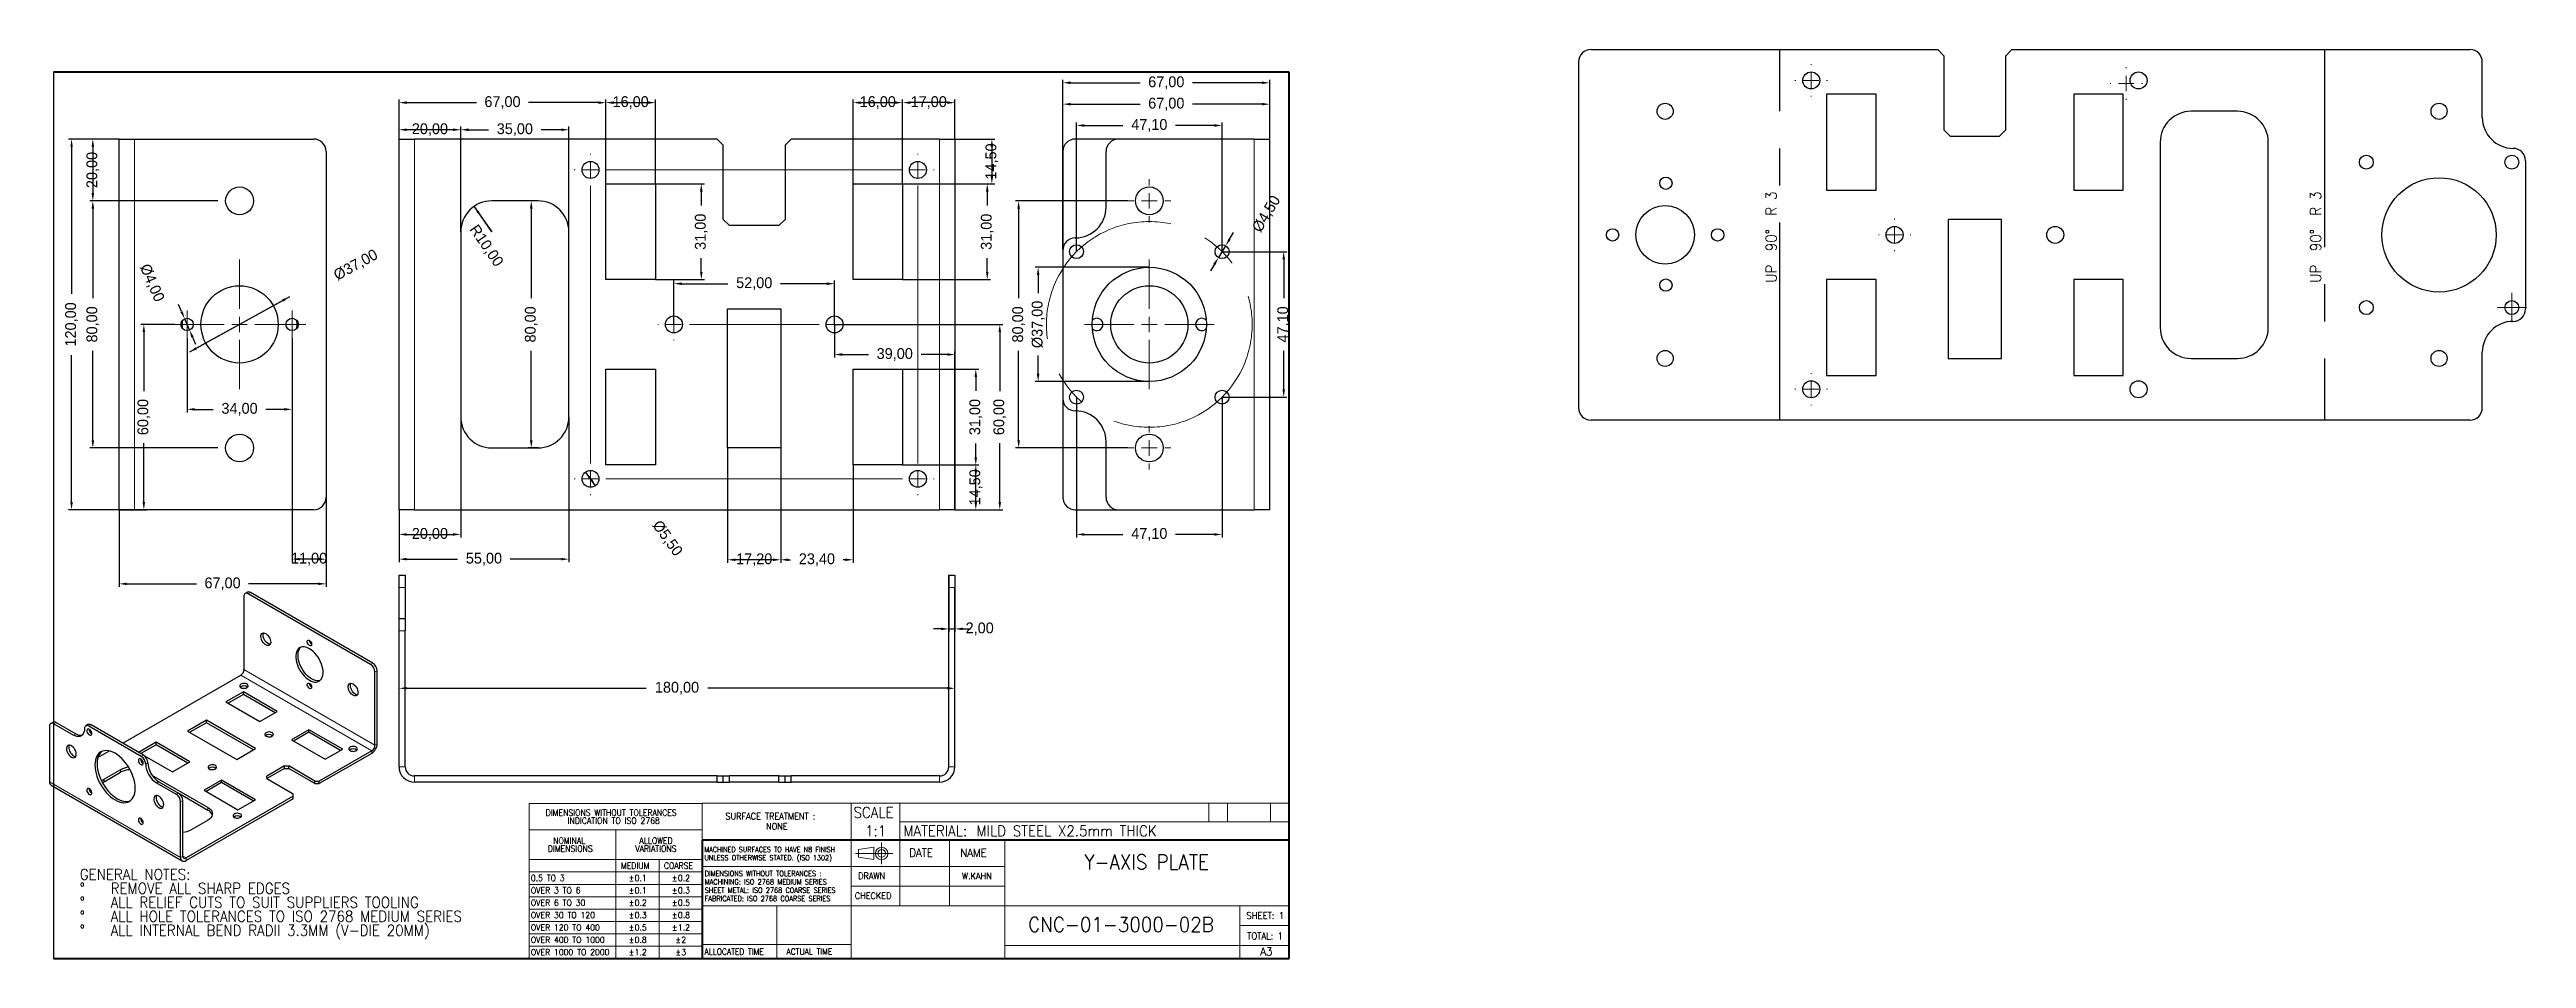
# Model space of a CAD drawing. Header units: millimetres. Extents: x 14 to 816, y 5 to 299.
import ezdxf

# ---------------------------------------------------------------- set-up
doc = ezdxf.new("R2010")
doc.units = ezdxf.units.MM
doc.header["$PDSIZE"] = -1
doc.linetypes.add('CENTERX2', pattern=[100, 64, -12, 12, -12])
doc.layers.get('0').update_dxf_attribs({"true_color": 0xffffff})
doc.layers.get('Defpoints').update_dxf_attribs({"true_color": 0xffffff})
doc.styles.add('textstyle0', font='standard')
doc.styles.add('textstyle1', font='standard')
doc.styles.add('textstyle10', font='standard')
doc.styles.add('textstyle108', font='standard')
doc.styles.add('textstyle109', font='standard')
doc.styles.add('textstyle11', font='standard')
doc.styles.add('textstyle110', font='standard')
doc.styles.add('textstyle111', font='standard')
doc.styles.add('textstyle112', font='standard')
doc.styles.add('textstyle113', font='standard')
doc.styles.add('textstyle114', font='standard')
doc.styles.add('textstyle115', font='standard')
doc.styles.add('textstyle116', font='standard')
doc.styles.add('textstyle117', font='standard')
doc.styles.add('textstyle118', font='standard')
doc.styles.add('textstyle119', font='standard')
doc.styles.add('textstyle12', font='standard')
doc.styles.add('textstyle120', font='standard')
doc.styles.add('textstyle121', font='standard')
doc.styles.add('textstyle122', font='standard')
doc.styles.add('textstyle123', font='standard')
doc.styles.add('textstyle124', font='standard')
doc.styles.add('textstyle125', font='standard')
doc.styles.add('textstyle126', font='standard')
doc.styles.add('textstyle127', font='standard')
doc.styles.add('textstyle13', font='standard')
doc.styles.add('textstyle14', font='standard')
doc.styles.add('textstyle15', font='standard')
doc.styles.add('textstyle16', font='standard')
doc.styles.add('textstyle17', font='standard')
doc.styles.add('textstyle18', font='standard')
doc.styles.add('textstyle19', font='standard')
doc.styles.add('textstyle2', font='standard')
doc.styles.add('textstyle20', font='standard')
doc.styles.add('textstyle21', font='standard')
doc.styles.add('textstyle22', font='standard')
doc.styles.add('textstyle23', font='standard')
doc.styles.add('textstyle24', font='standard')
doc.styles.add('textstyle25', font='standard')
doc.styles.add('textstyle26', font='standard')
doc.styles.add('textstyle27', font='standard')
doc.styles.add('textstyle28', font='standard')
doc.styles.add('textstyle29', font='standard')
doc.styles.add('textstyle3', font='standard')
doc.styles.add('textstyle30', font='standard')
doc.styles.add('textstyle31', font='standard')
doc.styles.add('textstyle32', font='standard')
doc.styles.add('textstyle33', font='standard')
doc.styles.add('textstyle34', font='standard')
doc.styles.add('textstyle35', font='standard')
doc.styles.add('textstyle36', font='standard')
doc.styles.add('textstyle37', font='standard')
doc.styles.add('textstyle38', font='standard')
doc.styles.add('textstyle39', font='standard')
doc.styles.add('textstyle4', font='standard')
doc.styles.add('textstyle40', font='standard')
doc.styles.add('textstyle41', font='standard')
doc.styles.add('textstyle42', font='standard')
doc.styles.add('textstyle43', font='standard')
doc.styles.add('textstyle44', font='standard')
doc.styles.add('textstyle45', font='standard')
doc.styles.add('textstyle46', font='standard')
doc.styles.add('textstyle47', font='standard')
doc.styles.add('textstyle48', font='standard')
doc.styles.add('textstyle49', font='standard')
doc.styles.add('textstyle5', font='standard')
doc.styles.add('textstyle50', font='standard')
doc.styles.add('textstyle51', font='standard')
doc.styles.add('textstyle52', font='standard')
doc.styles.add('textstyle53', font='standard')
doc.styles.add('textstyle54', font='standard')
doc.styles.add('textstyle55', font='standard')
doc.styles.add('textstyle56', font='standard')
doc.styles.add('textstyle57', font='standard')
doc.styles.add('textstyle6', font='standard')
doc.styles.add('textstyle7', font='standard')
doc.styles.add('textstyle8', font='standard')
doc.styles.add('textstyle9', font='standard')
doc.dimstyles.new('QCADDimStyle', dxfattribs={"dimtxt": 3.5, "dimasz": 2.5, "dimexe": 1, "dimexo": 0, "dimgap": 1.524, "dimtad": 1, "dimtoh": 1, "dimdec": 4, "dimzin": 0, "dimdsep": 46, "dimtxsty": 'Standard', "dimcen": 0.09, "dimadec": 0, "dimazin": 0, "dimtfac": 1, "dimtdec": 4, "dimtofl": 0, "dimtmove": 0, "dimatfit": 3, "dimfxl": 1, "dimtolj": 1, "dimtzin": 0, "dimarcsym": 0})

msp = doc.modelspace()

# ---------------------------------------------------------------- texts
at = {"color": 7, "linetype": 'Continuous', "lineweight": 0, "true_color": 0xffffff, "char_height": 3.5, "attachment_point": 2, "rotation": 90}
for insert, style in [((569.341, 238.505), 'textstyle127'), ((745.624, 238.505), 'textstyle126')]:
    msp.add_mtext('UP  90°  R 3', dxfattribs=dict(at, insert=insert, style=style))
at = {"color": 7, "linetype": 'Continuous', "lineweight": 0, "true_color": 0xffffff}
for s, insert, char_height, attachment_point, style in [('SURFACE TREATMENT :', (232.49, 52.102), 2.11667, 1, 'textstyle125'), ('NONE', (249.163, 48.826), 2.1167, 2, 'textstyle122'), ('SCALE', (273.965, 54.021), 3.5, 1, 'textstyle112'), ('1:1', (281.125, 48.044), 3.5, 2, 'textstyle119'), ('MATERIAL:', (290.118, 48.056), 3.5, 1, 'textstyle124'), ('DATE', (292.024, 40.568), 2.6458, 1, 'textstyle108'), ('NAME', (308.538, 40.546), 2.6458, 1, 'textstyle109'), ('MILD STEEL X2.5mm THICK', (313.784, 48.048), 3.5, 1, 'textstyle118'), ('DRAWN', (275.456, 32.779), 2.1167, 1, 'textstyle110'), ('W.KAHN', (313.914, 32.761), 2.1167, 2, 'textstyle117'), ('Y-AXIS PLATE', (368.842, 38.613), 4.7625, 2, 'textstyle114'), ('CHECKED', (274.363, 26.373), 2.1167, 1, 'textstyle111'), ('CNC-01-3000-02B', (360.571, 18.383), 4.7625, 2, 'textstyle113'), ('SHEET: 1', (407.28, 19.981), 2.2, 2, 'textstyle115'), ('ALLOCATED TIME', (225.739, 8.178), 1.95, 1, 'textstyle120'), ('ACTUAL TIME', (252.275, 8.186), 1.95, 1, 'textstyle121'), ('TOTAL: 1', (407.198, 13.37), 2.2, 2, 'textstyle123'), ('A3', (407.62, 8.588), 2.6458, 2, 'textstyle116')]:
    msp.add_mtext(s, dxfattribs=dict(at, insert=insert, char_height=char_height, attachment_point=attachment_point, style=style))

# ---------------------------------------------------------------- blocks, each defined once
blk = doc.blocks.new('SW_NOTE_0')
at = {"color": 0, "linetype": 'Continuous', "lineweight": 0, "char_height": 3.5, "attachment_point": 1}
for s, insert, style in [('GENERAL NOTES:', (0, 4.51), 'textstyle0'), ('%%d', (0, -0.01), 'textstyle2'), ('%%d', (0, -4.54), 'textstyle4'), ('ALL RELIEF CUTS TO SUIT SUPPLIERS TOOLING', (10, -4.54), 'textstyle3'), ('REMOVE ALL SHARP EDGES', (10, -0.01), 'textstyle1'), ('%%d', (0, -9.07), 'textstyle6'), ('%%d', (0, -13.59), 'textstyle8'), ('ALL HOLE TOLERANCES TO ISO 2768 MEDIUM SERIES', (10, -9.07), 'textstyle5'), ('ALL INTERNAL BEND RADII 3.3MM (V-DIE 20MM)', (10, -13.59), 'textstyle7')]:
    blk.add_mtext(s, dxfattribs=dict(at, insert=insert, style=style))
blk = doc.blocks.new('SW_NOTE_1')
at = {"color": 0, "linetype": 'Continuous', "lineweight": 0, "char_height": 1.7, "attachment_point": 1}
for s, insert, style in [('DIMENSIONS WITHOUT TOLERANCES :', (0, 2.19), 'textstyle9'), ('SHEET METAL: ISO 2768 COARSE SERIES', (0, -3.21), 'textstyle11'), ('MACHINING: ISO 2768 MEDIUM SERIES', (0, -0.51), 'textstyle10'), ('FABRICATED: ISO 2768 COARSE SERIES', (0, -5.91), 'textstyle12')]:
    blk.add_mtext(s, dxfattribs=dict(at, insert=insert, style=style))
blk = doc.blocks.new('SW_NOTE_2')
at = {"color": 0, "linetype": 'Continuous', "lineweight": 0, "char_height": 1.67, "attachment_point": 1}
for s, insert, style in [('MACHINED SURFACES TO HAVE N8 FINISH', (0, 2.15), 'textstyle13'), ('UNLESS OTHERWISE STATED. (ISO 1302)', (0, -0.52), 'textstyle14')]:
    blk.add_mtext(s, dxfattribs=dict(at, insert=insert, style=style))
blk = doc.blocks.new('SW_TABLEANNOTATION_0')
at = {"color": 0, "linetype": 'Continuous', "lineweight": 0}
for p, q in [((0, 0), (0, -50.13)), ((56, 0), (0, 0)), ((56, -50.13), (56, 0)), ((0, -8.5), (56, -8.5)), ((28, -8.5), (28, -50.13)), ((0, -18.12), (56, -18.12)), ((0, -22.13), (56, -22.13)), ((42, -18.12), (42, -50.13)), ((0, -26.13), (56, -26.13)), ((0, -30.13), (56, -30.13)), ((0, -34.12), (56, -34.12)), ((0, -38.13), (56, -38.13)), ((0, -42.13), (56, -42.13)), ((0, -46.13), (56, -46.13)), ((0, -50.13), (56, -50.13))]:
    blk.add_line(p, q, dxfattribs=at)
at = {"color": 0, "linetype": 'Continuous', "lineweight": 0, "char_height": 2, "attachment_point": 1}
for s, insert, style in [('DIMENSIONS WITHOUT TOLERANCES', (5.31, -1.92), 'textstyle15'), ('INDICATION TO ISO 2768', (12.42, -4.51), 'textstyle16'), ('DIMENSIONS', (6.01, -13.57), 'textstyle18'), ('NOMINAL', (7.74, -10.99), 'textstyle17'), ('VARIATIONS', (34.3, -13.57), 'textstyle20'), ('ALLOWED', (35.64, -10.99), 'textstyle19'), ('0.5 TO 3', (0.5, -23.09), 'textstyle23'), ('MEDIUM', (29.67, -19.09), 'textstyle21'), ('%%p', (32.2, -23.09), 'textstyle24'), ('0.1', (34.11, -23.09), 'textstyle25'), ('COARSE', (43.58, -19.09), 'textstyle22'), ('%%p', (46.2, -23.09), 'textstyle26'), ('0.2', (48.11, -23.09), 'textstyle27'), ('OVER 3 TO 6', (0.5, -27.09), 'textstyle28'), ('OVER 6 TO 30', (0.5, -31.09), 'textstyle33'), ('%%p', (32.2, -27.09), 'textstyle29'), ('%%p', (32.2, -31.09), 'textstyle34'), ('0.1', (34.11, -27.09), 'textstyle30'), ('0.2', (34.11, -31.09), 'textstyle35'), ('%%p', (46.2, -27.09), 'textstyle31'), ('%%p', (46.2, -31.09), 'textstyle36'), ('0.3', (48.11, -27.09), 'textstyle32'), ('0.5', (48.11, -31.09), 'textstyle37'), ('OVER 30 TO 120', (0.5, -35.09), 'textstyle38'), ('OVER 120 TO 400', (0.5, -39.09), 'textstyle43'), ('%%p', (32.2, -35.09), 'textstyle39'), ('%%p', (32.2, -39.09), 'textstyle44'), ('0.3', (34.11, -35.09), 'textstyle40'), ('0.5', (34.11, -39.09), 'textstyle45'), ('%%p', (46.2, -35.09), 'textstyle41'), ('%%p', (46.2, -39.09), 'textstyle46'), ('0.8', (48.11, -35.09), 'textstyle42'), ('1.2', (48.11, -39.09), 'textstyle47'), ('OVER 400 TO 1000', (0.5, -43.09), 'textstyle48'), ('OVER 1000 TO 2000', (0.5, -47.09), 'textstyle53'), ('%%p', (32.2, -43.09), 'textstyle49'), ('%%p', (32.2, -47.09), 'textstyle54'), ('0.8', (34.11, -43.09), 'textstyle50'), ('1.2', (34.11, -47.09), 'textstyle55'), ('%%p', (47.31, -43.09), 'textstyle51'), ('%%p', (47.31, -47.09), 'textstyle56'), ('2', (49.21, -43.09), 'textstyle52'), ('3', (49.21, -47.09), 'textstyle57')]:
    blk.add_mtext(s, dxfattribs=dict(at, insert=insert, style=style))
blk = doc.blocks.new('*D68')
at = {"color": 0, "linetype": 'Continuous', "lineweight": -2}
for p, q in [((146.82, 180.28), (146.82, 141.28)), ((126.82, 150.28), (126.82, 141.28)), ((129.32, 142.28), (144.32, 142.28))]:
    blk.add_line(p, q, dxfattribs=at)
at = {"color": 0}
for points in [[(129.32, 142.7), (129.32, 141.87), (126.82, 142.28)], [(144.32, 141.87), (144.32, 142.7), (146.82, 142.28)]]:
    blk.add_solid(points, dxfattribs=at)
at = {"layer": 'Defpoints', "color": 0}
for p in [(146.82, 180.28), (126.82, 150.28), (146.82, 142.28)]:
    blk.add_point(p, dxfattribs=at)
at = {"color": 0, "lineweight": 0, "insert": (136.82, 142.28), "char_height": 3.5, "attachment_point": 5}
blk.add_mtext('20,00', dxfattribs=at)
blk = doc.blocks.new('*D69')
at = {"color": 0, "linetype": 'Continuous', "lineweight": -2}
for p, q in [((181.82, 180.28), (181.82, 133.28)), ((126.82, 150.28), (126.82, 133.28)), ((129.32, 134.28), (145.79, 134.28)), ((179.32, 134.28), (162.84, 134.28))]:
    blk.add_line(p, q, dxfattribs=at)
at = {"color": 0}
for points in [[(129.32, 134.7), (129.32, 133.87), (126.82, 134.28)], [(179.32, 133.87), (179.32, 134.7), (181.82, 134.28)]]:
    blk.add_solid(points, dxfattribs=at)
at = {"layer": 'Defpoints', "color": 0}
for p in [(181.82, 180.28), (126.82, 150.28), (181.82, 134.28)]:
    blk.add_point(p, dxfattribs=at)
at = {"color": 0, "lineweight": 0, "insert": (154.32, 134.28), "char_height": 3.5, "attachment_point": 5}
blk.add_mtext('55,00', dxfattribs=at)
blk = doc.blocks.new('*D70')
at = {"color": 0, "linetype": 'Continuous', "lineweight": -2}
for p, q in [((273.82, 255.78), (273.82, 283.08)), ((276.32, 282.08), (287.32, 282.08)), ((289.82, 255.78), (289.82, 283.08))]:
    blk.add_line(p, q, dxfattribs=at)
at = {"color": 0}
for points in [[(276.32, 282.5), (276.32, 281.66), (273.82, 282.08)], [(287.32, 281.66), (287.32, 282.5), (289.82, 282.08)]]:
    blk.add_solid(points, dxfattribs=at)
at = {"layer": 'Defpoints', "color": 0}
for p in [(289.82, 282.08), (273.82, 255.78), (289.82, 255.78)]:
    blk.add_point(p, dxfattribs=at)
at = {"color": 0, "lineweight": 0, "insert": (281.82, 282.08), "char_height": 3.5, "attachment_point": 5}
blk.add_mtext('16,00', dxfattribs=at)
blk = doc.blocks.new('*D71')
at = {"color": 0, "linetype": 'Continuous', "lineweight": -2}
for p, q in [((171.82, 250.28), (168.64, 250.28)), ((169.64, 247.78), (169.64, 218.81)), ((169.64, 172.78), (169.64, 201.76)), ((171.82, 170.28), (168.64, 170.28))]:
    blk.add_line(p, q, dxfattribs=at)
at = {"color": 0}
for points in [[(170.06, 247.78), (169.22, 247.78), (169.64, 250.28)], [(169.22, 172.78), (170.06, 172.78), (169.64, 170.28)]]:
    blk.add_solid(points, dxfattribs=at)
at = {"layer": 'Defpoints', "color": 0}
for p in [(169.64, 250.28), (171.82, 250.28), (171.82, 170.28)]:
    blk.add_point(p, dxfattribs=at)
at = {"color": 0, "lineweight": 0, "insert": (169.64, 210.28), "char_height": 3.5, "attachment_point": 5, "rotation": 90}
blk.add_mtext('80,00', dxfattribs=at)
blk = doc.blocks.new('*D72')
at = {"color": 0, "linetype": 'Continuous', "lineweight": -2}
for p, q in [((146.82, 240.28), (146.82, 274.31)), ((149.32, 273.31), (155.79, 273.31)), ((179.32, 273.31), (172.84, 273.31)), ((181.82, 240.28), (181.82, 274.31))]:
    blk.add_line(p, q, dxfattribs=at)
at = {"color": 0}
for points in [[(149.32, 273.72), (149.32, 272.89), (146.82, 273.31)], [(179.32, 272.89), (179.32, 273.72), (181.82, 273.31)]]:
    blk.add_solid(points, dxfattribs=at)
at = {"layer": 'Defpoints', "color": 0}
for p in [(146.82, 273.31), (146.82, 240.28), (181.82, 240.28)]:
    blk.add_point(p, dxfattribs=at)
at = {"color": 0, "lineweight": 0, "insert": (164.32, 273.31), "char_height": 3.5, "attachment_point": 5}
blk.add_mtext('35,00', dxfattribs=at)
blk = doc.blocks.new('*D73')
at = {"color": 0, "linetype": 'Continuous', "lineweight": -2}
for p, q in [((126.82, 231.58), (126.82, 274.31)), ((144.32, 273.31), (129.32, 273.31)), ((146.82, 240.28), (146.82, 274.31))]:
    blk.add_line(p, q, dxfattribs=at)
at = {"color": 0}
for points in [[(129.32, 273.72), (129.32, 272.89), (126.82, 273.31)], [(144.32, 272.89), (144.32, 273.72), (146.82, 273.31)]]:
    blk.add_solid(points, dxfattribs=at)
at = {"layer": 'Defpoints', "color": 0}
for p in [(126.82, 273.31), (146.82, 240.28), (126.82, 231.58)]:
    blk.add_point(p, dxfattribs=at)
at = {"color": 0, "lineweight": 0, "insert": (136.82, 273.31), "char_height": 3.5, "attachment_point": 5}
blk.add_mtext('20,00', dxfattribs=at)
blk = doc.blocks.new('*D74')
at = {"color": 0, "linetype": 'Continuous', "lineweight": -2}
for p, q in [((156.82, 240.28), (151.13, 248.51)), ((152.55, 246.45), (156.82, 240.28))]:
    blk.add_line(p, q, dxfattribs=at)
at = {"color": 0}
blk.add_solid([(152.89, 246.69), (152.21, 246.21), (151.13, 248.51)], dxfattribs=at)
at = {"layer": 'Defpoints', "color": 0}
for p in [(151.13, 248.51), (156.82, 240.28)]:
    blk.add_point(p, dxfattribs=at)
at = {"color": 0, "lineweight": 0, "insert": (154.94, 235.65), "char_height": 3.5, "attachment_point": 5, "rotation": 304.65824}
blk.add_mtext('R10,00', dxfattribs=at)
blk = doc.blocks.new('*D75')
at = {"color": 0, "linetype": 'Continuous', "lineweight": -2}
for p, q in [((289.82, 164.78), (314.56, 164.78)), ((313.56, 152.78), (313.56, 162.28)), ((306.82, 150.28), (314.56, 150.28))]:
    blk.add_line(p, q, dxfattribs=at)
at = {"color": 0}
for points in [[(313.98, 162.28), (313.14, 162.28), (313.56, 164.78)], [(313.14, 152.78), (313.98, 152.78), (313.56, 150.28)]]:
    blk.add_solid(points, dxfattribs=at)
at = {"layer": 'Defpoints', "color": 0}
for p in [(289.82, 164.78), (313.56, 164.78), (306.82, 150.28)]:
    blk.add_point(p, dxfattribs=at)
at = {"color": 0, "lineweight": 0, "insert": (313.56, 157.53), "char_height": 3.5, "attachment_point": 5, "rotation": 90}
blk.add_mtext('14,50', dxfattribs=at)
blk = doc.blocks.new('*D76')
at = {"color": 0, "linetype": 'Continuous', "lineweight": -2}
for p, q in [((289.82, 195.78), (314.56, 195.78)), ((313.56, 193.28), (313.56, 188.81)), ((313.56, 167.28), (313.56, 171.76)), ((289.82, 164.78), (314.56, 164.78))]:
    blk.add_line(p, q, dxfattribs=at)
at = {"color": 0}
for points in [[(313.98, 193.28), (313.14, 193.28), (313.56, 195.78)], [(313.14, 167.28), (313.98, 167.28), (313.56, 164.78)]]:
    blk.add_solid(points, dxfattribs=at)
at = {"layer": 'Defpoints', "color": 0}
for p in [(289.82, 195.78), (289.82, 164.78), (313.56, 164.78)]:
    blk.add_point(p, dxfattribs=at)
at = {"color": 0, "lineweight": 0, "insert": (313.56, 180.28), "char_height": 3.5, "attachment_point": 5, "rotation": 90}
blk.add_mtext('31,00', dxfattribs=at)
blk = doc.blocks.new('*D77')
at = {"color": 0, "linetype": 'Continuous', "lineweight": -2}
for p, q in [((306.82, 270.28), (319.77, 270.28)), ((318.77, 267.78), (318.77, 258.28)), ((289.82, 255.78), (319.77, 255.78))]:
    blk.add_line(p, q, dxfattribs=at)
at = {"color": 0}
for points in [[(319.18, 267.78), (318.35, 267.78), (318.77, 270.28)], [(318.35, 258.28), (319.18, 258.28), (318.77, 255.78)]]:
    blk.add_solid(points, dxfattribs=at)
at = {"layer": 'Defpoints', "color": 0}
for p in [(306.82, 270.28), (289.82, 255.78), (318.77, 255.78)]:
    blk.add_point(p, dxfattribs=at)
at = {"color": 0, "lineweight": 0, "insert": (318.77, 263.03), "char_height": 3.5, "attachment_point": 5, "rotation": 90}
blk.add_mtext('14,50', dxfattribs=at)
blk = doc.blocks.new('*D78')
at = {"color": 0, "linetype": 'Continuous', "lineweight": -2}
for p, q in [((289.82, 255.78), (318.27, 255.78)), ((317.27, 253.28), (317.27, 248.81)), ((289.82, 224.78), (318.27, 224.78)), ((317.27, 227.28), (317.27, 231.76))]:
    blk.add_line(p, q, dxfattribs=at)
at = {"color": 0}
for points in [[(317.68, 253.28), (316.85, 253.28), (317.27, 255.78)], [(316.85, 227.28), (317.68, 227.28), (317.27, 224.78)]]:
    blk.add_solid(points, dxfattribs=at)
at = {"layer": 'Defpoints', "color": 0}
for p in [(289.82, 255.78), (289.82, 224.78), (317.27, 224.78)]:
    blk.add_point(p, dxfattribs=at)
at = {"color": 0, "lineweight": 0, "insert": (317.27, 240.28), "char_height": 3.5, "attachment_point": 5, "rotation": 90}
blk.add_mtext('31,00', dxfattribs=at)
blk = doc.blocks.new('*D79')
at = {"color": 0, "linetype": 'Continuous', "lineweight": -2}
for p, q in [((193.82, 255.78), (193.82, 283.08)), ((196.32, 282.08), (207.32, 282.08)), ((209.82, 255.78), (209.82, 283.08))]:
    blk.add_line(p, q, dxfattribs=at)
at = {"color": 0}
for points in [[(196.32, 282.5), (196.32, 281.66), (193.82, 282.08)], [(207.32, 281.66), (207.32, 282.5), (209.82, 282.08)]]:
    blk.add_solid(points, dxfattribs=at)
at = {"layer": 'Defpoints', "color": 0}
for p in [(209.82, 282.08), (193.82, 255.78), (209.82, 255.78)]:
    blk.add_point(p, dxfattribs=at)
at = {"color": 0, "lineweight": 0, "insert": (201.82, 282.08), "char_height": 3.5, "attachment_point": 5}
blk.add_mtext('16,00', dxfattribs=at)
blk = doc.blocks.new('*D80')
at = {"color": 0, "linetype": 'Continuous', "lineweight": -2}
for p, q in [((126.82, 270.28), (126.82, 283.08)), ((129.32, 282.08), (151.87, 282.08)), ((191.32, 282.08), (168.76, 282.08)), ((193.82, 255.78), (193.82, 283.08))]:
    blk.add_line(p, q, dxfattribs=at)
at = {"color": 0}
for points in [[(129.32, 282.5), (129.32, 281.66), (126.82, 282.08)], [(191.32, 281.66), (191.32, 282.5), (193.82, 282.08)]]:
    blk.add_solid(points, dxfattribs=at)
at = {"layer": 'Defpoints', "color": 0}
for p in [(126.82, 282.08), (126.82, 270.28), (193.82, 255.78)]:
    blk.add_point(p, dxfattribs=at)
at = {"color": 0, "lineweight": 0, "insert": (160.32, 282.08), "char_height": 3.5, "attachment_point": 5}
blk.add_mtext('67,00', dxfattribs=at)
blk = doc.blocks.new('*D81')
at = {"color": 0, "linetype": 'Continuous', "lineweight": -2}
for p, q in [((289.82, 255.78), (289.82, 283.08)), ((304.32, 282.08), (292.32, 282.08)), ((306.82, 270.28), (306.82, 283.08))]:
    blk.add_line(p, q, dxfattribs=at)
at = {"color": 0}
for points in [[(292.32, 282.5), (292.32, 281.66), (289.82, 282.08)], [(304.32, 281.66), (304.32, 282.5), (306.82, 282.08)]]:
    blk.add_solid(points, dxfattribs=at)
at = {"layer": 'Defpoints', "color": 0}
for p in [(289.82, 282.08), (306.82, 270.28), (289.82, 255.78)]:
    blk.add_point(p, dxfattribs=at)
at = {"color": 0, "lineweight": 0, "insert": (298.32, 282.08), "char_height": 3.5, "attachment_point": 5}
blk.add_mtext('17,00', dxfattribs=at)
blk = doc.blocks.new('*D82')
at = {"color": 0, "linetype": 'Continuous', "lineweight": -2}
for p, q in [((233.22, 170.28), (233.22, 133.08)), ((250.42, 170.28), (250.42, 133.08)), ((247.92, 134.08), (235.72, 134.08))]:
    blk.add_line(p, q, dxfattribs=at)
at = {"color": 0}
for points in [[(235.72, 134.49), (235.72, 133.66), (233.22, 134.08)], [(247.92, 133.66), (247.92, 134.49), (250.42, 134.08)]]:
    blk.add_solid(points, dxfattribs=at)
at = {"layer": 'Defpoints', "color": 0}
for p in [(233.22, 170.28), (250.42, 170.28), (233.22, 134.08)]:
    blk.add_point(p, dxfattribs=at)
at = {"color": 0, "lineweight": 0, "insert": (241.82, 134.08), "char_height": 3.5, "attachment_point": 5}
blk.add_mtext('17,20', dxfattribs=at)
blk = doc.blocks.new('*D83')
at = {"color": 0, "linetype": 'Continuous', "lineweight": -2}
for p, q in [((250.42, 170.28), (250.42, 133.08)), ((273.82, 164.78), (273.82, 133.08)), ((252.92, 134.08), (253.59, 134.08)), ((271.32, 134.08), (270.64, 134.08))]:
    blk.add_line(p, q, dxfattribs=at)
at = {"color": 0}
for points in [[(252.92, 134.49), (252.92, 133.66), (250.42, 134.08)], [(271.32, 133.66), (271.32, 134.49), (273.82, 134.08)]]:
    blk.add_solid(points, dxfattribs=at)
at = {"layer": 'Defpoints', "color": 0}
for p in [(250.42, 170.28), (273.82, 164.78), (250.42, 134.08)]:
    blk.add_point(p, dxfattribs=at)
at = {"color": 0, "lineweight": 0, "insert": (262.12, 134.08), "char_height": 3.5, "attachment_point": 5}
blk.add_mtext('23,40', dxfattribs=at)
blk = doc.blocks.new('*D84')
at = {"color": 0, "linetype": 'Continuous', "lineweight": -2}
for p, q in [((215.82, 210.28), (215.82, 224.46)), ((218.32, 223.46), (233.29, 223.46)), ((265.32, 223.46), (250.34, 223.46)), ((267.82, 210.28), (267.82, 224.46))]:
    blk.add_line(p, q, dxfattribs=at)
at = {"color": 0}
for points in [[(218.32, 223.88), (218.32, 223.04), (215.82, 223.46)], [(265.32, 223.04), (265.32, 223.88), (267.82, 223.46)]]:
    blk.add_solid(points, dxfattribs=at)
at = {"layer": 'Defpoints', "color": 0}
for p in [(215.82, 223.46), (215.82, 210.28), (267.82, 210.28)]:
    blk.add_point(p, dxfattribs=at)
at = {"color": 0, "lineweight": 0, "insert": (241.82, 223.46), "char_height": 3.5, "attachment_point": 5}
blk.add_mtext('52,00', dxfattribs=at)
blk = doc.blocks.new('*D85')
at = {"color": 0, "linetype": 'Continuous', "lineweight": -2}
for p, q in [((267.82, 210.28), (267.82, 199.53)), ((270.32, 200.53), (278.79, 200.53)), ((304.32, 200.53), (295.84, 200.53)), ((306.82, 150.28), (306.82, 201.53))]:
    blk.add_line(p, q, dxfattribs=at)
at = {"color": 0}
for points in [[(270.32, 200.94), (270.32, 200.11), (267.82, 200.53)], [(304.32, 200.11), (304.32, 200.94), (306.82, 200.53)]]:
    blk.add_solid(points, dxfattribs=at)
at = {"layer": 'Defpoints', "color": 0}
for p in [(267.82, 210.28), (267.82, 200.53), (306.82, 150.28)]:
    blk.add_point(p, dxfattribs=at)
at = {"color": 0, "lineweight": 0, "insert": (287.32, 200.53), "char_height": 3.5, "attachment_point": 5}
blk.add_mtext('39,00', dxfattribs=at)
blk = doc.blocks.new('*D86')
at = {"color": 0, "linetype": 'Continuous', "lineweight": -2}
for p, q in [((190.42, 158.05), (187.21, 162.52)), ((188.67, 160.49), (188.96, 160.08))]:
    blk.add_line(p, q, dxfattribs=at)
at = {"color": 0}
for points in [[(189.01, 160.73), (188.33, 160.24), (187.21, 162.52)], [(188.62, 159.84), (189.3, 160.32), (190.42, 158.05)]]:
    blk.add_solid(points, dxfattribs=at)
at = {"layer": 'Defpoints', "color": 0}
for p in [(187.21, 162.52), (190.42, 158.05)]:
    blk.add_point(p, dxfattribs=at)
at = {"color": 0, "lineweight": 0, "insert": (213.58, 140.94), "char_height": 3.5, "attachment_point": 5, "rotation": 305.66925}
blk.add_mtext('%%c5,50', dxfattribs=at)
blk = doc.blocks.new('*D87')
at = {"color": 0, "linetype": 'Continuous', "lineweight": -2}
for p, q in [((267.82, 210.28), (322.33, 210.28)), ((321.33, 207.78), (321.33, 188.72)), ((321.33, 152.78), (321.33, 171.84)), ((306.82, 150.28), (322.33, 150.28))]:
    blk.add_line(p, q, dxfattribs=at)
at = {"color": 0}
for points in [[(321.74, 207.78), (320.91, 207.78), (321.33, 210.28)], [(320.91, 152.78), (321.74, 152.78), (321.33, 150.28)]]:
    blk.add_solid(points, dxfattribs=at)
at = {"layer": 'Defpoints', "color": 0}
for p in [(267.82, 210.28), (306.82, 150.28), (321.33, 150.28)]:
    blk.add_point(p, dxfattribs=at)
at = {"color": 0, "lineweight": 0, "insert": (321.33, 180.28), "char_height": 3.5, "attachment_point": 5, "rotation": 90}
blk.add_mtext('60,00', dxfattribs=at)
blk = doc.blocks.new('*D88')
at = {"color": 0, "linetype": 'Continuous', "lineweight": -2}
for p, q in [((209.82, 255.78), (225.69, 255.78)), ((224.69, 253.28), (224.69, 248.81)), ((209.82, 224.78), (225.69, 224.78)), ((224.69, 227.28), (224.69, 231.76))]:
    blk.add_line(p, q, dxfattribs=at)
at = {"color": 0}
for points in [[(225.11, 253.28), (224.28, 253.28), (224.69, 255.78)], [(224.28, 227.28), (225.11, 227.28), (224.69, 224.78)]]:
    blk.add_solid(points, dxfattribs=at)
at = {"layer": 'Defpoints', "color": 0}
for p in [(209.82, 255.78), (209.82, 224.78), (224.69, 224.78)]:
    blk.add_point(p, dxfattribs=at)
at = {"color": 0, "lineweight": 0, "insert": (224.69, 240.28), "char_height": 3.5, "attachment_point": 5, "rotation": 90}
blk.add_mtext('31,00', dxfattribs=at)
blk = doc.blocks.new('SW_CENTERMARKSYMBOL_0')
at = {"color": 0, "linetype": 'Continuous', "lineweight": 0}
for p, q in [((-5, 0), (-5.25, 0)), ((0, 0), (-2.5, 0)), ((0, 5), (0, 5.25)), ((0, 0), (0, 2.5)), ((0, 0), (0, -2.5)), ((0, 0), (2.5, 0)), ((5, 0), (5.25, 0)), ((0, -5), (0, -5.25))]:
    blk.add_line(p, q, dxfattribs=at)
blk = doc.blocks.new('SW_CENTERMARKSYMBOL_1')
at = {"color": 0, "linetype": 'Continuous', "lineweight": 0}
for p, q in [((-5, 0), (-5.25, 0)), ((0, 0), (-2.5, 0)), ((0, 5), (0, 5.25)), ((0, 0), (0, 2.5)), ((0, 0), (0, -2.5)), ((0, 0), (2.5, 0)), ((5, 0), (5.25, 0)), ((0, -5), (0, -5.25))]:
    blk.add_line(p, q, dxfattribs=at)
blk = doc.blocks.new('SW_CENTERMARKSYMBOL_2')
at = {"color": 0, "linetype": 'Continuous', "lineweight": 0}
for p, q in [((-5, 0), (-5.25, 0)), ((0, 0), (-2.5, 0)), ((0, 5), (0, 5.25)), ((0, 0), (0, 2.5)), ((0, 0), (0, -2.5)), ((0, 0), (2.5, 0)), ((5, 0), (5.25, 0)), ((0, -5), (0, -5.25))]:
    blk.add_line(p, q, dxfattribs=at)
blk = doc.blocks.new('SW_CENTERMARKSYMBOL_3')
at = {"color": 0, "linetype": 'Continuous', "lineweight": 0}
for p, q in [((-5, 0), (-5.25, 0)), ((0, 0), (-2.5, 0)), ((0, 5), (0, 5.25)), ((0, 0), (0, 2.5)), ((0, 0), (0, -2.5)), ((0, 0), (2.5, 0)), ((5, 0), (5.25, 0)), ((0, -95), (0, -5)), ((-27, -45), (-27, -44.75)), ((-27, -50), (-27, -47.5)), ((-32, -50), (-32.25, -50)), ((-27, -50), (-29.5, -50)), ((-27, -50), (-27, -52.5)), ((-27, -50), (-24.5, -50)), ((-27, -55), (-27, -55.25)), ((-22, -50), (-21.75, -50)), ((-5, -100), (-5.25, -100)), ((0, -100), (-2.5, -100)), ((0, -100), (0, -97.5)), ((0, -100), (0, -102.5)), ((0, -100), (2.5, -100)), ((5, -100), (5.25, -100)), ((0, -105), (0, -105.25))]:
    blk.add_line(p, q, dxfattribs=at)
blk = doc.blocks.new('SW_CENTERMARKSYMBOL_4')
at = {"color": 0, "linetype": 'Continuous', "lineweight": 0}
for p, q in [((-5, 0), (-5.25, 0)), ((0, 0), (-2.5, 0)), ((0, 5), (0, 5.25)), ((0, 0), (0, 2.5)), ((0, 0), (0, -2.5)), ((0, 0), (2.5, 0)), ((5, 0), (101, 0)), ((106, 0), (103.5, 0)), ((106, 5), (106, 5.25)), ((106, 0), (106, 2.5)), ((106, 0), (106, -2.5)), ((106, 0), (108.5, 0)), ((111, 0), (111.25, 0)), ((0, -95), (0, -5)), ((106, -95), (106, -5)), ((27, -45), (27, -44.75)), ((27, -50), (27, -47.5)), ((79, -45), (79, -44.75)), ((79, -50), (79, -47.5)), ((22, -50), (21.75, -50)), ((27, -50), (24.5, -50)), ((27, -50), (27, -52.5)), ((27, -50), (29.5, -50)), ((27, -55), (27, -55.25)), ((32, -50), (74, -50)), ((79, -50), (76.5, -50)), ((79, -50), (79, -52.5)), ((79, -50), (81.5, -50)), ((79, -55), (79, -55.25)), ((84, -50), (84.25, -50)), ((-5, -100), (-5.25, -100)), ((0, -100), (-2.5, -100)), ((0, -100), (0, -97.5)), ((0, -100), (0, -102.5)), ((0, -100), (2.5, -100)), ((5, -100), (101, -100)), ((106, -100), (103.5, -100)), ((106, -100), (106, -97.5)), ((106, -100), (106, -102.5)), ((106, -100), (108.5, -100)), ((111, -100), (111.25, -100)), ((0, -105), (0, -105.25)), ((106, -105), (106, -105.25))]:
    blk.add_line(p, q, dxfattribs=at)
blk = doc.blocks.new('*D89')
at = {"color": 0, "linetype": 'Continuous', "lineweight": -2}
for p, q in [((346.19, 233.83), (346.19, 275.69)), ((348.69, 274.69), (361.21, 274.69)), ((390.79, 274.69), (378.26, 274.69)), ((393.29, 233.83), (393.29, 275.69))]:
    blk.add_line(p, q, dxfattribs=at)
at = {"color": 0}
for points in [[(348.69, 275.1), (348.69, 274.27), (346.19, 274.69)], [(390.79, 274.27), (390.79, 275.1), (393.29, 274.69)]]:
    blk.add_solid(points, dxfattribs=at)
at = {"layer": 'Defpoints', "color": 0}
for p in [(393.29, 274.69), (346.19, 233.83), (393.29, 233.83)]:
    blk.add_point(p, dxfattribs=at)
at = {"color": 0, "lineweight": 0, "insert": (369.74, 274.69), "char_height": 3.5, "attachment_point": 5}
blk.add_mtext('47,10', dxfattribs=at)
blk = doc.blocks.new('*D90')
at = {"color": 0, "linetype": 'Continuous', "lineweight": -2}
for p, q in [((393.29, 233.83), (414.26, 233.83)), ((413.26, 231.33), (413.26, 218.81)), ((413.26, 189.23), (413.26, 201.76)), ((393.29, 186.73), (414.26, 186.73))]:
    blk.add_line(p, q, dxfattribs=at)
at = {"color": 0}
for points in [[(413.67, 231.33), (412.84, 231.33), (413.26, 233.83)], [(412.84, 189.23), (413.67, 189.23), (413.26, 186.73)]]:
    blk.add_solid(points, dxfattribs=at)
at = {"layer": 'Defpoints', "color": 0}
for p in [(393.29, 233.83), (393.29, 186.73), (413.26, 186.73)]:
    blk.add_point(p, dxfattribs=at)
at = {"color": 0, "lineweight": 0, "insert": (413.26, 210.28), "char_height": 3.5, "attachment_point": 5, "rotation": 90}
blk.add_mtext('47,10', dxfattribs=at)
blk = doc.blocks.new('*D91')
at = {"color": 0, "linetype": 'Continuous', "lineweight": -2}
for p, q in [((369.74, 228.78), (332.74, 228.78)), ((333.74, 226.28), (333.74, 220.39)), ((333.74, 194.28), (333.74, 200.18)), ((369.74, 191.78), (332.74, 191.78))]:
    blk.add_line(p, q, dxfattribs=at)
at = {"color": 0}
for points in [[(334.16, 226.28), (333.32, 226.28), (333.74, 228.78)], [(333.32, 194.28), (334.16, 194.28), (333.74, 191.78)]]:
    blk.add_solid(points, dxfattribs=at)
at = {"layer": 'Defpoints', "color": 0}
for p in [(369.74, 228.78), (333.74, 191.78), (369.74, 191.78)]:
    blk.add_point(p, dxfattribs=at)
at = {"color": 0, "lineweight": 0, "insert": (333.74, 210.28), "char_height": 3.5, "attachment_point": 5, "rotation": 90}
blk.add_mtext('%%c37,00', dxfattribs=at)
blk = doc.blocks.new('*D92')
at = {"color": 0, "linetype": 'Continuous', "lineweight": -2}
for p, q in [((362.74, 250.28), (326.44, 250.28)), ((327.44, 247.78), (327.44, 218.81)), ((327.44, 172.78), (327.44, 201.76)), ((362.74, 170.28), (326.44, 170.28))]:
    blk.add_line(p, q, dxfattribs=at)
at = {"color": 0}
for points in [[(327.85, 247.78), (327.02, 247.78), (327.44, 250.28)], [(327.02, 172.78), (327.85, 172.78), (327.44, 170.28)]]:
    blk.add_solid(points, dxfattribs=at)
at = {"layer": 'Defpoints', "color": 0}
for p in [(362.74, 250.28), (327.44, 170.28), (362.74, 170.28)]:
    blk.add_point(p, dxfattribs=at)
at = {"color": 0, "lineweight": 0, "insert": (327.44, 210.28), "char_height": 3.5, "attachment_point": 5, "rotation": 90}
blk.add_mtext('80,00', dxfattribs=at)
blk = doc.blocks.new('*D93')
at = {"color": 0, "linetype": 'Continuous', "lineweight": -2}
for p, q in [((394.45, 235.76), (392.12, 231.91)), ((395.75, 237.9), (397.04, 240.03)), ((390.83, 229.77), (389.53, 227.63))]:
    blk.add_line(p, q, dxfattribs=at)
at = {"color": 0}
for points in [[(395.39, 238.11), (396.11, 237.68), (394.45, 235.76)], [(391.18, 229.55), (390.47, 229.99), (392.12, 231.91)]]:
    blk.add_solid(points, dxfattribs=at)
at = {"layer": 'Defpoints', "color": 0}
for p in [(394.45, 235.76), (392.12, 231.91)]:
    blk.add_point(p, dxfattribs=at)
at = {"color": 0, "lineweight": 0, "insert": (407.8, 245.95), "char_height": 3.5, "attachment_point": 5, "rotation": 58.80431}
blk.add_mtext('%%c4,50', dxfattribs=at)
blk = doc.blocks.new('*D94')
at = {"color": 0, "linetype": 'Continuous', "lineweight": -2}
for p, q in [((341.74, 234.28), (341.74, 282.59)), ((344.24, 281.59), (366.8, 281.59)), ((406.24, 281.59), (383.68, 281.59)), ((408.74, 270.28), (408.74, 282.59))]:
    blk.add_line(p, q, dxfattribs=at)
at = {"color": 0}
for points in [[(344.24, 282), (344.24, 281.17), (341.74, 281.59)], [(406.24, 281.17), (406.24, 282), (408.74, 281.59)]]:
    blk.add_solid(points, dxfattribs=at)
at = {"layer": 'Defpoints', "color": 0}
for p in [(341.74, 281.59), (408.74, 270.28), (341.74, 234.28)]:
    blk.add_point(p, dxfattribs=at)
at = {"color": 0, "lineweight": 0, "insert": (375.24, 281.59), "char_height": 3.5, "attachment_point": 5}
blk.add_mtext('67,00', dxfattribs=at)
blk = doc.blocks.new('*D95')
at = {"color": 0, "linetype": 'Continuous', "lineweight": -2}
for p, q in [((341.74, 234.28), (341.74, 289.51)), ((408.74, 270.28), (408.74, 289.51)), ((344.24, 288.51), (366.8, 288.51)), ((406.24, 288.51), (383.68, 288.51))]:
    blk.add_line(p, q, dxfattribs=at)
at = {"color": 0}
for points in [[(344.24, 288.93), (344.24, 288.1), (341.74, 288.51)], [(406.24, 288.1), (406.24, 288.93), (408.74, 288.51)]]:
    blk.add_solid(points, dxfattribs=at)
at = {"layer": 'Defpoints', "color": 0}
for p in [(408.74, 288.51), (408.74, 270.28), (341.74, 234.28)]:
    blk.add_point(p, dxfattribs=at)
at = {"color": 0, "lineweight": 0, "insert": (375.24, 288.51), "char_height": 3.5, "attachment_point": 5}
blk.add_mtext('67,00', dxfattribs=at)
blk = doc.blocks.new('*D96')
at = {"color": 0, "linetype": 'Continuous', "lineweight": -2}
for p, q in [((346.19, 186.73), (346.19, 141.28)), ((393.29, 186.73), (393.29, 141.28)), ((348.69, 142.28), (361.21, 142.28)), ((390.79, 142.28), (378.26, 142.28))]:
    blk.add_line(p, q, dxfattribs=at)
at = {"color": 0}
for points in [[(348.69, 142.7), (348.69, 141.87), (346.19, 142.28)], [(390.79, 141.87), (390.79, 142.7), (393.29, 142.28)]]:
    blk.add_solid(points, dxfattribs=at)
at = {"layer": 'Defpoints', "color": 0}
for p in [(346.19, 186.73), (393.29, 186.73), (346.19, 142.28)]:
    blk.add_point(p, dxfattribs=at)
at = {"color": 0, "lineweight": 0, "insert": (369.74, 142.28), "char_height": 3.5, "attachment_point": 5}
blk.add_mtext('47,10', dxfattribs=at)
blk = doc.blocks.new('SW_CENTERMARKSYMBOL_5')
at = {"color": 0, "linetype": 'Continuous', "lineweight": 0}
for p, q in [((-5, 0), (-7, 0)), ((0, 0), (-2.5, 0)), ((0, 5), (0, 7)), ((0, 0), (0, 2.5)), ((0, 0), (0, -2.5)), ((0, 0), (2.5, 0)), ((5, 0), (7, 0)), ((0, -5), (0, -7))]:
    blk.add_line(p, q, dxfattribs=at)
blk = doc.blocks.new('SW_CENTERMARKSYMBOL_6')
at = {"color": 0, "linetype": 'Continuous', "lineweight": 0}
for p, q in [((-5, 0), (-7, 0)), ((0, 0), (-2.5, 0)), ((0, 5), (0, 7)), ((0, 0), (0, 2.5)), ((0, 0), (0, -2.5)), ((0, 0), (2.5, 0)), ((5, 0), (7, 0)), ((0, -5), (0, -7))]:
    blk.add_line(p, q, dxfattribs=at)
blk = doc.blocks.new('SW_CENTERMARKSYMBOL_7')
at = {"color": 0, "linetype": 'Continuous', "lineweight": 0}
for p, q in [((0, 5), (0, 21)), ((-5, 0), (-21, 0)), ((0, 0), (-2.5, 0)), ((0, 0), (0, 2.5)), ((0, 0), (0, -2.5)), ((0, 0), (2.5, 0)), ((5, 0), (21, 0)), ((0, -5), (0, -21))]:
    blk.add_line(p, q, dxfattribs=at)
blk = doc.blocks.new('*D97')
at = {"color": 0, "linetype": 'Continuous', "lineweight": -2}
for p, q in [((36.19, 270.28), (19.8, 270.28)), ((20.8, 267.78), (20.8, 220.22)), ((20.8, 152.78), (20.8, 200.34)), ((36.19, 150.28), (19.8, 150.28))]:
    blk.add_line(p, q, dxfattribs=at)
at = {"color": 0}
for points in [[(21.22, 267.78), (20.39, 267.78), (20.8, 270.28)], [(20.39, 152.78), (21.22, 152.78), (20.8, 150.28)]]:
    blk.add_solid(points, dxfattribs=at)
at = {"layer": 'Defpoints', "color": 0}
for p in [(36.19, 270.28), (20.8, 150.28), (36.19, 150.28)]:
    blk.add_point(p, dxfattribs=at)
at = {"color": 0, "lineweight": 0, "insert": (20.8, 210.28), "char_height": 3.5, "attachment_point": 5, "rotation": 90}
blk.add_mtext('120,00', dxfattribs=at)
blk = doc.blocks.new('*D98')
at = {"color": 0, "linetype": 'Continuous', "lineweight": -2}
for p, q in [((36.19, 270.28), (26.69, 270.28)), ((27.69, 267.78), (27.69, 252.78)), ((68.19, 250.28), (26.69, 250.28))]:
    blk.add_line(p, q, dxfattribs=at)
at = {"color": 0}
for points in [[(28.11, 267.78), (27.27, 267.78), (27.69, 270.28)], [(27.27, 252.78), (28.11, 252.78), (27.69, 250.28)]]:
    blk.add_solid(points, dxfattribs=at)
at = {"layer": 'Defpoints', "color": 0}
for p in [(36.19, 270.28), (27.69, 250.28), (68.19, 250.28)]:
    blk.add_point(p, dxfattribs=at)
at = {"color": 0, "lineweight": 0, "insert": (27.69, 260.28), "char_height": 3.5, "attachment_point": 5, "rotation": 90}
blk.add_mtext('20,00', dxfattribs=at)
blk = doc.blocks.new('*D99')
at = {"color": 0, "linetype": 'Continuous', "lineweight": -2}
for p, q in [((68.19, 250.28), (26.69, 250.28)), ((27.69, 247.78), (27.69, 218.81)), ((27.69, 172.78), (27.69, 201.76)), ((68.19, 170.28), (26.69, 170.28))]:
    blk.add_line(p, q, dxfattribs=at)
at = {"color": 0}
for points in [[(28.11, 247.78), (27.27, 247.78), (27.69, 250.28)], [(27.27, 172.78), (28.11, 172.78), (27.69, 170.28)]]:
    blk.add_solid(points, dxfattribs=at)
at = {"layer": 'Defpoints', "color": 0}
for p in [(68.19, 250.28), (27.69, 170.28), (68.19, 170.28)]:
    blk.add_point(p, dxfattribs=at)
at = {"color": 0, "lineweight": 0, "insert": (27.69, 210.28), "char_height": 3.5, "attachment_point": 5, "rotation": 90}
blk.add_mtext('80,00', dxfattribs=at)
blk = doc.blocks.new('*D100')
at = {"color": 0, "linetype": 'Continuous', "lineweight": -2}
for p, q in [((58.19, 205.78), (58.19, 181.78)), ((92.19, 205.78), (92.19, 181.78)), ((60.69, 182.78), (66.66, 182.78)), ((89.69, 182.78), (83.71, 182.78))]:
    blk.add_line(p, q, dxfattribs=at)
at = {"color": 0}
for points in [[(60.69, 183.2), (60.69, 182.37), (58.19, 182.78)], [(89.69, 182.37), (89.69, 183.2), (92.19, 182.78)]]:
    blk.add_solid(points, dxfattribs=at)
at = {"layer": 'Defpoints', "color": 0}
for p in [(58.19, 205.78), (92.19, 205.78), (58.19, 182.78)]:
    blk.add_point(p, dxfattribs=at)
at = {"color": 0, "lineweight": 0, "insert": (75.19, 182.78), "char_height": 3.5, "attachment_point": 5}
blk.add_mtext('34,00', dxfattribs=at)
blk = doc.blocks.new('*D101')
at = {"color": 0, "linetype": 'Continuous', "lineweight": -2}
for p, q in [((91.38, 219.22), (58.99, 201.34)), ((61.18, 202.55), (89.2, 218.02))]:
    blk.add_line(p, q, dxfattribs=at)
at = {"color": 0}
for points in [[(89.4, 217.65), (88.99, 218.38), (91.38, 219.22)], [(60.98, 202.91), (61.38, 202.19), (58.99, 201.34)]]:
    blk.add_solid(points, dxfattribs=at)
at = {"layer": 'Defpoints', "color": 0}
for p in [(91.38, 219.22), (58.99, 201.34)]:
    blk.add_point(p, dxfattribs=at)
at = {"color": 0, "lineweight": 0, "insert": (112.9, 229.37), "char_height": 3.5, "attachment_point": 5, "rotation": 28.90017}
blk.add_mtext('%%c37,00', dxfattribs=at)
blk = doc.blocks.new('*D102')
at = {"color": 0, "linetype": 'Continuous', "lineweight": -2}
for p, q in [((56.4, 214.41), (55.41, 216.71)), ((57.4, 212.12), (58.98, 208.45)), ((59.97, 206.15), (60.96, 203.86))]:
    blk.add_line(p, q, dxfattribs=at)
at = {"color": 0}
for points in [[(56.02, 214.25), (56.79, 214.58), (57.4, 212.12)], [(60.36, 206.32), (59.59, 205.99), (58.98, 208.45)]]:
    blk.add_solid(points, dxfattribs=at)
at = {"layer": 'Defpoints', "color": 0}
for p in [(57.4, 212.12), (58.98, 208.45)]:
    blk.add_point(p, dxfattribs=at)
at = {"color": 0, "lineweight": 0, "insert": (46.69, 223.67), "char_height": 3.5, "attachment_point": 5, "rotation": 293.36503}
blk.add_mtext('%%c4,00', dxfattribs=at)
blk = doc.blocks.new('*D103')
at = {"color": 0, "linetype": 'Continuous', "lineweight": -2}
for p, q in [((92.19, 205.78), (92.19, 133.28)), ((103.19, 154.28), (103.19, 133.28)), ((100.69, 134.28), (94.69, 134.28))]:
    blk.add_line(p, q, dxfattribs=at)
at = {"color": 0}
for points in [[(94.69, 134.7), (94.69, 133.87), (92.19, 134.28)], [(100.69, 133.87), (100.69, 134.7), (103.19, 134.28)]]:
    blk.add_solid(points, dxfattribs=at)
at = {"layer": 'Defpoints', "color": 0}
for p in [(92.19, 205.78), (103.19, 154.28), (92.19, 134.28)]:
    blk.add_point(p, dxfattribs=at)
at = {"color": 0, "lineweight": 0, "insert": (97.69, 134.28), "char_height": 3.5, "attachment_point": 5}
blk.add_mtext('11,00', dxfattribs=at)
blk = doc.blocks.new('*D104')
at = {"color": 0, "linetype": 'Continuous', "lineweight": -2}
for p, q in [((54.19, 210.28), (43.21, 210.28)), ((44.21, 207.78), (44.21, 188.72)), ((44.21, 152.78), (44.21, 171.84)), ((36.19, 150.28), (45.21, 150.28))]:
    blk.add_line(p, q, dxfattribs=at)
at = {"color": 0}
for points in [[(44.62, 207.78), (43.79, 207.78), (44.21, 210.28)], [(43.79, 152.78), (44.62, 152.78), (44.21, 150.28)]]:
    blk.add_solid(points, dxfattribs=at)
at = {"layer": 'Defpoints', "color": 0}
for p in [(44.21, 210.28), (54.19, 210.28), (36.19, 150.28)]:
    blk.add_point(p, dxfattribs=at)
at = {"color": 0, "lineweight": 0, "insert": (44.21, 180.28), "char_height": 3.5, "attachment_point": 5, "rotation": 90}
blk.add_mtext('60,00', dxfattribs=at)
blk = doc.blocks.new('*D105')
at = {"color": 0, "linetype": 'Continuous', "lineweight": -2}
for p, q in [((103.19, 154.28), (103.19, 125.28)), ((36.19, 150.28), (36.19, 125.28)), ((38.69, 126.28), (61.25, 126.28)), ((100.69, 126.28), (78.13, 126.28))]:
    blk.add_line(p, q, dxfattribs=at)
at = {"color": 0}
for points in [[(38.69, 126.7), (38.69, 125.87), (36.19, 126.28)], [(100.69, 125.87), (100.69, 126.7), (103.19, 126.28)]]:
    blk.add_solid(points, dxfattribs=at)
at = {"layer": 'Defpoints', "color": 0}
for p in [(103.19, 154.28), (36.19, 150.28), (36.19, 126.28)]:
    blk.add_point(p, dxfattribs=at)
at = {"color": 0, "lineweight": 0, "insert": (69.69, 126.28), "char_height": 3.5, "attachment_point": 5}
blk.add_mtext('67,00', dxfattribs=at)
blk = doc.blocks.new('SW_CENTERMARKSYMBOL_10')
at = {"color": 0, "linetype": 'Continuous', "lineweight": 0}
for p, q in [((0, 5), (0, 21)), ((-5, 0), (-21, 0)), ((0, 0), (-2.5, 0)), ((0, 0), (0, 2.5)), ((0, 0), (0, -2.5)), ((0, 0), (2.5, 0)), ((5, 0), (21, 0)), ((0, -5), (0, -21))]:
    blk.add_line(p, q, dxfattribs=at)
blk = doc.blocks.new('SW_CENTERMARKSYMBOL_11')
at = {"color": 0, "linetype": 'Continuous', "lineweight": 0}
for p, q in [((-2.5, 0), (-4.5, 0)), ((0, 0), (-2.5, 0)), ((0, 2.5), (0, 4.5)), ((0, 0), (0, 2.5)), ((0, 0), (0, -2.5)), ((0, 0), (2.5, 0)), ((2.5, 0), (4.5, 0)), ((0, -2.5), (0, -4.5))]:
    blk.add_line(p, q, dxfattribs=at)
blk = doc.blocks.new('SW_CENTERMARKSYMBOL_12')
at = {"color": 0, "linetype": 'Continuous', "lineweight": 0}
for p, q in [((-2.5, 0), (-4.5, 0)), ((0, 0), (-2.5, 0)), ((0, 2.5), (0, 4.5)), ((0, 0), (0, 2.5)), ((0, 0), (0, -2.5)), ((0, 0), (2.5, 0)), ((2.5, 0), (4.5, 0)), ((0, -2.5), (0, -4.5))]:
    blk.add_line(p, q, dxfattribs=at)
blk = doc.blocks.new('*D106')
at = {"color": 0, "linetype": 'Continuous', "lineweight": -2}
for p, q in [((304.82, 129.08), (304.82, 110.7)), ((306.82, 129.08), (306.82, 110.7)), ((302.32, 111.7), (299.82, 111.7)), ((304.82, 111.7), (306.82, 111.7)), ((309.32, 111.7), (311.82, 111.7))]:
    blk.add_line(p, q, dxfattribs=at)
at = {"color": 0}
for points in [[(302.32, 111.28), (302.32, 112.12), (304.82, 111.7)], [(309.32, 112.12), (309.32, 111.28), (306.82, 111.7)]]:
    blk.add_solid(points, dxfattribs=at)
at = {"layer": 'Defpoints', "color": 0}
for p in [(304.82, 129.08), (306.82, 129.08), (306.82, 111.7)]:
    blk.add_point(p, dxfattribs=at)
at = {"color": 0, "lineweight": 0, "insert": (314.82, 111.7), "char_height": 3.5, "attachment_point": 5}
blk.add_mtext('2,00', dxfattribs=at)
blk = doc.blocks.new('*D107')
at = {"color": 0, "linetype": 'Continuous', "lineweight": -2}
for p, q in [((126.82, 67.08), (126.82, 93.48)), ((129.32, 92.48), (206.87, 92.48)), ((304.32, 92.48), (226.76, 92.48)), ((306.82, 67.08), (306.82, 93.48))]:
    blk.add_line(p, q, dxfattribs=at)
at = {"color": 0}
for points in [[(129.32, 92.89), (129.32, 92.06), (126.82, 92.48)], [(304.32, 92.06), (304.32, 92.89), (306.82, 92.48)]]:
    blk.add_solid(points, dxfattribs=at)
at = {"layer": 'Defpoints', "color": 0}
for p in [(306.82, 92.48), (126.82, 67.08), (306.82, 67.08)]:
    blk.add_point(p, dxfattribs=at)
at = {"color": 0, "lineweight": 0, "insert": (216.82, 92.48), "char_height": 3.5, "attachment_point": 5}
blk.add_mtext('180,00', dxfattribs=at)
blk = doc.blocks.new('SW_CENTERMARKSYMBOL_13')
at = {"color": 0, "linetype": 'Continuous', "lineweight": 0}
for p, q in [((-5, 0), (-5.25, 0)), ((0, 0), (-2.5, 0)), ((0, 5), (0, 5.25)), ((0, 0), (0, 2.5)), ((0, 0), (0, -2.5)), ((0, 0), (2.5, 0)), ((5, 0), (5.25, 0)), ((0, -5), (0, -5.25))]:
    blk.add_line(p, q, dxfattribs=at)
blk = doc.blocks.new('SW_CENTERMARKSYMBOL_14')
at = {"color": 0, "linetype": 'Continuous', "lineweight": 0}
for p, q in [((-5, 0), (-5.25, 0)), ((0, 0), (-2.5, 0)), ((0, 5), (0, 5.25)), ((0, 0), (0, 2.5)), ((0, 0), (0, -2.5)), ((0, 0), (2.5, 0)), ((5, 0), (5.25, 0)), ((0, -5), (0, -5.25))]:
    blk.add_line(p, q, dxfattribs=at)
blk = doc.blocks.new('SW_CENTERMARKSYMBOL_15')
at = {"color": 0, "linetype": 'Continuous', "lineweight": 0}
for p, q in [((-5, 0), (-5.25, 0)), ((0, 0), (-2.5, 0)), ((0, 5), (0, 5.25)), ((0, 0), (0, 2.5)), ((0, 0), (0, -2.5)), ((0, 0), (2.5, 0)), ((5, 0), (5.25, 0)), ((0, -5), (0, -5.25))]:
    blk.add_line(p, q, dxfattribs=at)
blk = doc.blocks.new('SW_CENTERMARKSYMBOL_16')
at = {"color": 0, "linetype": 'Continuous', "lineweight": 0}
for p, q in [((-5, 0), (-5.25, 0)), ((0, 0), (-2.5, 0)), ((0, 5), (0, 5.25)), ((0, 0), (0, 2.5)), ((0, 0), (0, -2.5)), ((0, 0), (2.5, 0)), ((5, 0), (5.25, 0)), ((0, -5), (0, -5.25))]:
    blk.add_line(p, q, dxfattribs=at)
blk = doc.blocks.new('SW_CENTERMARKSYMBOL_17')
at = {"color": 0, "linetype": 'Continuous', "lineweight": 0}
for p, q in [((-5, 0), (-5.25, 0)), ((0, 0), (-2.5, 0)), ((0, 5), (0, 5.25)), ((0, 0), (0, 2.5)), ((0, 0), (0, -2.5)), ((0, 0), (2.5, 0)), ((5, 0), (5.25, 0)), ((0, -5), (0, -5.25))]:
    blk.add_line(p, q, dxfattribs=at)
blk = doc.blocks.new('SW_CENTERMARKSYMBOL_18')
at = {"color": 0, "linetype": 'Continuous', "lineweight": 0}
for p, q in [((-5, 0), (-5.25, 0)), ((0, 0), (-2.5, 0)), ((0, 5), (0, 5.25)), ((0, 0), (0, 2.5)), ((0, 0), (0, -2.5)), ((0, 0), (2.5, 0)), ((5, 0), (5.25, 0)), ((0, -5), (0, -5.25))]:
    blk.add_line(p, q, dxfattribs=at)
blk = doc.blocks.new('SW_CENTERMARKSYMBOL_19')
at = {"color": 0, "linetype": 'Continuous', "lineweight": 0}
for p, q in [((-5, 0), (-5.25, 0)), ((0, 0), (-2.5, 0)), ((0, 5), (0, 5.25)), ((0, 0), (0, 2.5)), ((0, 0), (0, -2.5)), ((0, 0), (2.5, 0)), ((5, 0), (5.25, 0)), ((0, -5), (0, -5.25))]:
    blk.add_line(p, q, dxfattribs=at)
blk = doc.blocks.new('SW_CENTERMARKSYMBOL_20')
at = {"color": 0, "linetype": 'Continuous', "lineweight": 0}
for p, q in [((-2.5, 0), (-4.75, 0)), ((0, 0), (-2.5, 0)), ((0, 2.5), (0, 4.75)), ((0, 0), (0, 2.5)), ((0, 0), (0, -2.5)), ((0, 0), (2.5, 0)), ((2.5, 0), (4.75, 0)), ((0, -2.5), (0, -4.75))]:
    blk.add_line(p, q, dxfattribs=at)

# ---------------------------------------------------------------- dimensions: what is measured, and where the dimension line sits
at = {"color": 7, "linetype": 'Continuous', "lineweight": 0, "true_color": 0xffffff}
for base, p1, p2, picture, middle in [((408.739, 288.514), (341.739, 234.283), (408.739, 270.283), '*D95', (375.239, 288.514)), ((126.816, 282.08), (193.816, 255.783), (126.816, 270.283), '*D80', (160.316, 282.08)), ((209.816, 282.08), (193.816, 255.783), (209.816, 255.783), '*D79', (201.816, 282.08)), ((289.816, 282.08), (273.816, 255.783), (289.816, 255.783), '*D70', (281.816, 282.08)), ((289.816, 282.08), (306.816, 270.283), (289.816, 255.783), '*D81', (298.316, 282.08)), ((341.739, 281.586), (408.739, 270.283), (341.739, 234.283), '*D94', (375.239, 281.586)), ((126.816, 273.308), (146.816, 240.283), (126.816, 231.583), '*D73', (136.816, 273.308)), ((146.816, 273.308), (181.816, 240.283), (146.816, 240.283), '*D72', (164.316, 273.308)), ((393.289, 274.688), (346.189, 233.833), (393.289, 233.833), '*D89', (369.739, 274.688)), ((215.816, 223.461), (267.816, 210.283), (215.816, 210.283), '*D84', (241.816, 223.461)), ((267.816, 200.527), (306.816, 150.283), (267.816, 210.283), '*D85', (287.316, 200.527)), ((58.189, 182.783), (92.189, 205.783), (58.189, 205.783), '*D100', (75.189, 182.783)), ((92.189, 134.283), (103.189, 154.283), (92.189, 205.783), '*D103', (97.689, 134.283)), ((346.189, 142.283), (393.289, 186.733), (346.189, 186.733), '*D96', (369.739, 142.283)), ((146.816, 142.283), (126.816, 150.283), (146.816, 180.283), '*D68', (136.816, 142.283)), ((181.816, 134.283), (126.816, 150.283), (181.816, 180.283), '*D69', (154.316, 134.283)), ((233.216, 134.078), (250.416, 170.283), (233.216, 170.283), '*D82', (241.816, 134.078)), ((250.416, 134.078), (273.816, 164.783), (250.416, 170.283), '*D83', (262.116, 134.078)), ((36.189, 126.283), (103.189, 154.283), (36.189, 150.283), '*D105', (69.689, 126.283)), ((306.816, 111.699), (304.816, 129.076), (306.816, 129.076), '*D106', (314.816, 111.699))]:
    dim = msp.add_linear_dim(base=base, p1=p1, p2=p2, dimstyle='QCADDimStyle', override={"dimtxt": 3.5, "dimasz": 2.5, "dimexe": 1, "dimexo": 0, "dimgap": 1.524, "dimtad": 1, "dimdec": 2, "dimdsep": 44, "dimcen": 2.5, "dimclrd": 0, "dimclre": 0, "dimclrt": 0, "dimadec": 4, "dimtdec": 3, "dimtofl": 1, "dimtmove": 2, "dimtolj": 0}, dxfattribs=at)
    dim.commit()
    dim.dimension.update_dxf_attribs({"geometry": picture, "text_midpoint": middle, "dimtype": 160})
for base, p1, p2, angle, picture, middle in [((20.805, 150.283), (36.189, 270.283), (36.189, 150.283), 90, '*D97', (20.805, 210.283)), ((27.689, 250.283), (36.189, 270.283), (68.189, 250.283), 90, '*D98', (27.689, 260.283)), ((318.768, 255.783), (306.816, 270.283), (289.816, 255.783), 90, '*D77', (318.768, 263.033)), ((27.689, 170.283), (68.189, 250.283), (68.189, 170.283), 90, '*D99', (27.689, 210.283)), ((169.639, 250.283), (171.816, 170.283), (171.816, 250.283), 90, '*D71', (169.639, 210.283)), ((224.694, 224.783), (209.816, 255.783), (209.816, 224.783), 90, '*D88', (224.694, 240.283)), ((317.268, 224.783), (289.816, 255.783), (289.816, 224.783), 90, '*D78', (317.268, 240.283)), ((327.438, 170.283), (362.739, 250.283), (362.739, 170.283), 90, '*D92', (327.438, 210.283)), ((413.258, 186.733), (393.289, 233.833), (393.289, 186.733), 90, '*D90', (413.258, 210.283)), ((44.205, 210.283), (36.189, 150.283), (54.189, 210.283), 90, '*D104', (44.205, 180.283)), ((321.327, 150.283), (267.816, 210.283), (306.816, 150.283), 90, '*D87', (321.327, 180.283)), ((313.561, 164.783), (289.816, 195.783), (289.816, 164.783), 90, '*D76', (313.561, 180.283)), ((313.561, 164.783), (306.816, 150.283), (289.816, 164.783), 90, '*D75', (313.561, 157.533)), ((306.816, 92.476), (126.816, 67.076), (306.816, 67.076), 0, '*D107', (216.816, 92.476))]:
    dim = msp.add_linear_dim(base=base, p1=p1, p2=p2, angle=angle, dimstyle='QCADDimStyle', override={"dimtxt": 3.5, "dimasz": 2.5, "dimexe": 1, "dimexo": 0, "dimgap": 1.524, "dimtad": 1, "dimdec": 2, "dimdsep": 44, "dimcen": 2.5, "dimclrd": 0, "dimclre": 0, "dimclrt": 0, "dimadec": 4, "dimtdec": 3, "dimtofl": 1, "dimtmove": 2, "dimtolj": 0}, dxfattribs=at)
    dim.commit()
    dim.dimension.update_dxf_attribs({"geometry": picture, "text_midpoint": middle, "dimtype": 160})
for p1, p2, picture, middle in [((394.454, 235.757), (392.123, 231.908), '*D93', (407.799, 245.949)), ((91.385, 219.223), (58.993, 201.342), '*D101', (112.902, 229.366)), ((57.396, 212.119), (58.982, 208.447), '*D102', (46.686, 223.666)), ((190.419, 158.049), (187.212, 162.517), '*D86', (213.584, 140.941))]:
    dim = msp.add_diameter_dim_2p(p1=p1, p2=p2, dimstyle='QCADDimStyle', override={"dimtxt": 3.5, "dimasz": 2.5, "dimexe": 1, "dimexo": 0, "dimgap": 1.524, "dimtad": 1, "dimdec": 2, "dimdsep": 44, "dimcen": 2.5, "dimclrd": 0, "dimclre": 0, "dimclrt": 0, "dimadec": 4, "dimtdec": 3, "dimtofl": 1, "dimtmove": 2, "dimtolj": 0}, dxfattribs=at)
    dim.commit()
    dim.dimension.update_dxf_attribs({"geometry": picture, "text_midpoint": middle, "dimtype": 163})
dim = msp.add_radius_dim(center=(156.816, 240.283), mpoint=(151.129, 248.508), dimstyle='QCADDimStyle', override={"dimtxt": 3.5, "dimasz": 2.5, "dimexe": 1, "dimexo": 0, "dimgap": 1.524, "dimtad": 1, "dimdec": 2, "dimdsep": 44, "dimcen": 2.5, "dimclrd": 0, "dimclre": 0, "dimclrt": 0, "dimadec": 4, "dimtdec": 3, "dimtofl": 1, "dimtmove": 2, "dimtolj": 0}, dxfattribs=at)
dim.commit()
dim.dimension.update_dxf_attribs({"geometry": '*D74', "text_midpoint": (154.937, 235.649), "dimtype": 164})
dim = msp.add_linear_dim(base=(333.739, 191.783), p1=(369.739, 228.783), p2=(369.739, 191.783), angle=90, text='%%c<>', dimstyle='QCADDimStyle', override={"dimtxt": 3.5, "dimasz": 2.5, "dimexe": 1, "dimexo": 0, "dimgap": 1.524, "dimtad": 1, "dimdec": 2, "dimdsep": 44, "dimcen": 2.5, "dimclrd": 0, "dimclre": 0, "dimclrt": 0, "dimadec": 4, "dimtdec": 3, "dimtofl": 1, "dimtmove": 2, "dimtolj": 0}, dxfattribs=at)
dim.commit()
dim.dimension.update_dxf_attribs({"geometry": '*D91', "text_midpoint": (333.739, 210.283), "dimtype": 160})

# ---------------------------------------------------------------- linework, layer by layer
at = {"color": 7, "linetype": 'Continuous', "lineweight": 30, "true_color": 0xffffff}
for p, q in [((512.745, 299.273), (625.028, 299.273)), ((627.028, 297.273), (625.028, 299.273)), ((627.028, 297.273), (627.028, 273.273)), ((649.028, 299.273), (647.028, 297.273)), ((647.028, 273.273), (647.028, 297.273)), ((649.028, 299.273), (797.311, 299.273)), ((15, 292), (15, 5)), ((508.745, 295.273), (508.745, 183.273)), ((801.311, 277.273), (801.311, 295.273)), ((605.028, 284.773), (589.028, 284.773)), ((589.028, 284.773), (589.028, 253.773)), ((605.028, 253.773), (605.028, 284.773)), ((685.028, 284.773), (669.028, 284.773)), ((669.028, 284.773), (669.028, 253.773)), ((685.028, 253.773), (685.028, 284.773)), ((629.028, 271.273), (627.028, 273.273)), ((647.028, 273.273), (645.028, 271.273)), ((722.028, 279.273), (707.028, 279.273)), ((36.189, 150.283), (36.189, 270.283)), ((36.189, 270.283), (41.189, 270.283)), ((41.189, 270.283), (99.189, 270.283)), ((103.189, 266.283), (103.189, 154.283)), ((126.816, 150.283), (126.816, 270.283)), ((126.816, 270.283), (131.816, 270.283)), ((229.816, 270.283), (131.816, 270.283)), ((229.816, 270.283), (231.816, 268.283)), ((231.816, 244.283), (231.816, 268.283)), ((251.816, 268.283), (253.816, 270.283)), ((251.816, 268.283), (251.816, 244.283)), ((301.816, 270.283), (253.816, 270.283)), ((301.816, 270.283), (306.816, 270.283)), ((306.816, 270.283), (306.816, 150.283)), ((341.739, 266.283), (341.739, 234.283)), ((359.739, 270.283), (345.739, 270.283)), ((355.739, 248.283), (355.739, 266.283)), ((403.739, 270.283), (359.739, 270.283)), ((403.739, 270.283), (408.739, 270.283)), ((408.739, 150.283), (408.739, 270.283)), ((629.028, 271.273), (645.028, 271.273)), ((697.028, 269.273), (697.028, 209.273)), ((732.028, 209.273), (732.028, 269.273)), ((815.311, 263.273), (815.311, 215.273)), ((171.816, 250.283), (156.816, 250.283)), ((193.816, 255.783), (209.816, 255.783)), ((193.816, 224.783), (193.816, 255.783)), ((209.816, 255.783), (209.816, 224.783)), ((273.816, 255.783), (289.816, 255.783)), ((273.816, 224.783), (273.816, 255.783)), ((289.816, 255.783), (289.816, 224.783)), ((589.028, 253.773), (605.028, 253.773)), ((669.028, 253.773), (685.028, 253.773)), ((231.816, 244.283), (233.816, 242.283)), ((249.816, 242.283), (233.816, 242.283)), ((249.816, 242.283), (251.816, 244.283)), ((645.628, 244.273), (628.428, 244.273)), ((628.428, 244.273), (628.428, 199.273)), ((645.628, 199.273), (645.628, 244.273)), ((146.816, 240.283), (146.816, 180.283)), ((181.816, 180.283), (181.816, 240.283)), ((341.739, 234.283), (341.739, 186.283)), ((209.816, 224.783), (193.816, 224.783)), ((289.816, 224.783), (273.816, 224.783)), ((605.028, 224.773), (589.028, 224.773)), ((589.028, 224.773), (589.028, 193.773)), ((605.028, 193.773), (605.028, 224.773)), ((685.028, 224.773), (669.028, 224.773)), ((669.028, 224.773), (669.028, 193.773)), ((685.028, 193.773), (685.028, 224.773)), ((56.689, 210.283), (56.74, 211.662)), ((56.74, 208.904), (56.689, 210.283)), ((233.216, 215.283), (250.416, 215.283)), ((233.216, 170.283), (233.216, 215.283)), ((250.416, 215.283), (250.416, 170.283)), ((801.311, 183.273), (801.311, 201.273)), ((193.816, 195.783), (209.816, 195.783)), ((193.816, 164.783), (193.816, 195.783)), ((209.816, 195.783), (209.816, 164.783)), ((273.816, 195.783), (289.816, 195.783)), ((273.816, 164.783), (273.816, 195.783)), ((289.816, 195.783), (289.816, 164.783)), ((589.028, 193.773), (605.028, 193.773)), ((628.428, 199.273), (645.628, 199.273)), ((669.028, 193.773), (685.028, 193.773)), ((707.028, 199.273), (722.028, 199.273)), ((341.739, 186.283), (341.739, 154.283)), ((797.311, 179.273), (512.745, 179.273)), ((156.816, 170.283), (171.816, 170.283)), ((250.416, 170.283), (233.216, 170.283)), ((355.739, 154.283), (355.739, 172.283)), ((209.816, 164.783), (193.816, 164.783)), ((289.816, 164.783), (273.816, 164.783)), ((41.189, 150.283), (36.189, 150.283)), ((99.189, 150.283), (41.189, 150.283)), ((131.816, 150.283), (126.816, 150.283)), ((131.816, 150.283), (301.816, 150.283)), ((306.816, 150.283), (301.816, 150.283)), ((345.739, 150.283), (359.739, 150.283)), ((359.739, 150.283), (403.739, 150.283)), ((408.739, 150.283), (403.739, 150.283)), ((126.816, 129.076), (128.816, 129.076)), ((126.816, 125.076), (126.816, 129.076)), ((128.816, 129.076), (128.816, 125.076)), ((304.816, 129.076), (306.816, 129.076)), ((304.816, 125.076), (304.816, 129.076)), ((306.816, 129.076), (306.816, 125.076)), ((76.614, 122.238), (76.614, 98.558)), ((77.735, 123.562), (77.028, 123.154)), ((117.626, 100.195), (78.028, 123.055)), ((118.333, 100.603), (78.735, 123.463)), ((126.816, 115.076), (126.816, 125.076)), ((128.816, 125.076), (128.816, 115.076)), ((304.816, 67.076), (304.816, 125.076)), ((306.816, 67.076), (306.816, 125.076)), ((126.816, 115.076), (128.816, 115.076)), ((126.816, 111.076), (126.816, 115.076)), ((128.816, 115.076), (128.816, 111.076)), ((126.816, 67.076), (126.816, 111.076)), ((128.816, 67.076), (128.816, 111.076)), ((37.373, 74.68), (75.553, 96.721)), ((119.04, 74.066), (119.04, 97.746)), ((119.747, 74.474), (119.747, 98.154)), ((76.437, 91.312), (70.78, 88.047)), ((76.437, 90.496), (71.488, 87.639)), ((87.397, 84.985), (76.437, 91.312)), ((76.437, 90.496), (76.437, 91.312)), ((86.69, 84.577), (76.437, 90.496)), ((14.803, 81.516), (14.096, 81.108)), ((15.096, 81.009), (21.46, 77.335)), ((15.803, 81.417), (22.167, 77.743)), ((26.117, 80.7), (25.409, 80.292)), ((44.087, 70.805), (27.116, 80.601)), ((64.452, 82.148), (58.371, 78.638)), ((64.452, 81.332), (59.078, 78.229)), ((80.362, 72.964), (64.452, 82.148)), ((64.452, 81.332), (64.452, 82.148)), ((79.654, 72.555), (64.452, 81.332)), ((70.78, 88.047), (81.74, 81.72)), ((81.74, 81.72), (87.397, 84.985)), ((13.681, 80.192), (13.681, 62.228)), ((43.38, 70.396), (26.409, 80.193)), ((27.276, 77.774), (27.36, 77.731)), ((29.33, 70.037), (33.038, 72.177)), ((48.153, 74.984), (42.5, 71.721)), ((48.153, 74.168), (43.207, 71.313)), ((59.113, 68.657), (48.153, 74.984)), ((48.153, 74.168), (48.153, 74.984)), ((58.406, 68.249), (48.153, 74.168)), ((58.371, 78.638), (74.28, 69.453)), ((74.28, 69.453), (80.362, 72.964)), ((97.65, 79.066), (91.994, 75.801)), ((91.994, 75.801), (102.954, 69.474)), ((97.65, 78.25), (92.701, 75.392)), ((108.611, 72.739), (97.65, 79.066)), ((97.65, 78.25), (97.65, 79.066)), ((107.903, 72.331), (97.65, 78.25)), ((117.98, 72.229), (101.009, 62.432)), ((102.954, 69.474), (108.611, 72.739)), ((36.662, 66.106), (31.359, 63.044)), ((31.359, 62.228), (36.662, 65.289)), ((43.928, 68.161), (44.012, 68.118)), ((44.19, 70.741), (53.456, 65.392)), ((64.947, 53.86), (46.92, 64.267)), ((53.456, 65.392), (59.113, 68.657)), ((89.695, 67.33), (84.039, 64.065)), ((89.695, 66.514), (84.039, 63.248)), ((89.695, 67.33), (91.11, 67.33)), ((89.695, 66.514), (89.695, 67.33)), ((89.695, 66.514), (91.11, 66.514)), ((99.595, 62.432), (91.11, 67.33)), ((91.11, 66.514), (91.11, 67.33)), ((99.595, 61.616), (91.11, 66.514)), ((117.98, 71.412), (101.009, 61.616)), ((14.199, 61.084), (56.626, 36.591)), ((27.276, 58.545), (27.36, 58.501)), ((48.33, 61.823), (54.694, 58.149)), ((49.037, 62.231), (55.401, 58.557)), ((55.493, 58.5), (64.947, 53.043)), ((92.524, 57.534), (57.876, 37.532)), ((92.524, 56.717), (57.876, 36.715)), ((69.366, 62.738), (63.709, 59.473)), ((63.709, 59.473), (74.669, 53.145)), ((69.366, 61.922), (64.416, 59.064)), ((80.326, 56.411), (69.366, 62.738)), ((69.366, 61.922), (69.366, 62.738)), ((79.619, 56.003), (69.366, 61.922)), ((74.669, 53.145), (80.326, 56.411)), ((84.039, 63.248), (84.039, 64.065)), ((84.039, 63.248), (92.524, 58.35)), ((92.524, 57.534), (92.524, 58.35)), ((92.524, 56.717), (92.524, 57.534)), ((99.595, 62.432), (101.009, 62.432)), ((99.595, 61.616), (99.595, 62.432)), ((99.595, 61.616), (101.009, 61.616)), ((101.009, 61.616), (101.009, 62.432)), ((229.816, 64.076), (131.816, 64.076)), ((229.816, 62.076), (131.816, 62.076)), ((229.816, 62.076), (229.816, 64.076)), ((229.816, 64.076), (231.816, 64.076)), ((229.816, 62.076), (231.816, 62.076)), ((231.816, 62.076), (231.816, 64.076)), ((231.816, 64.076), (233.816, 64.076)), ((231.816, 62.076), (233.816, 62.076)), ((233.816, 62.076), (233.816, 64.076)), ((249.816, 64.076), (233.816, 64.076)), ((249.816, 62.076), (233.816, 62.076)), ((249.816, 62.076), (249.816, 64.076)), ((249.816, 64.076), (251.816, 64.076)), ((249.816, 62.076), (251.816, 62.076)), ((251.816, 62.076), (251.816, 64.076)), ((251.816, 64.076), (253.816, 64.076)), ((251.816, 62.076), (253.816, 62.076)), ((253.816, 62.076), (253.816, 64.076)), ((301.816, 64.076), (253.816, 64.076)), ((301.816, 62.076), (253.816, 62.076)), ((43.928, 48.931), (44.012, 48.888)), ((56.108, 37.736), (56.108, 55.7)), ((56.815, 38.144), (56.815, 56.108)), ((59.643, 46.716), (64.947, 49.778))]:
    msp.add_line(p, q, dxfattribs=at)
at = {"color": 7, "linetype": 'CENTERX2', "true_color": 0xffffff}
for p, q in [((573.887, 179.273), (573.887, 299.273)), ((750.17, 299.273), (750.17, 179.273))]:
    msp.add_line(p, q, dxfattribs=at)
at = {"color": 7, "linetype": 'Continuous', "lineweight": 40, "true_color": 0xffffff}
for p, q in [((415, 292), (15, 292)), ((415, 5), (415, 292)), ((415, 43.25), (225, 43.25)), ((225, 43.25), (225, 5)), ((15, 5), (415, 5))]:
    msp.add_line(p, q, dxfattribs=at)
at = {"color": 8, "linetype": 'Continuous', "lineweight": 0, "true_color": 0x808080}
for p, q in [((41.189, 270.283), (41.189, 150.283)), ((131.816, 150.283), (131.816, 270.283)), ((301.816, 150.283), (301.816, 270.283)), ((403.739, 150.283), (403.739, 270.283)), ((78.735, 123.463), (78.028, 123.055)), ((126.816, 125.076), (128.816, 125.076)), ((306.816, 125.076), (304.816, 125.076)), ((128.816, 111.076), (126.816, 111.076)), ((75.553, 96.721), (117.98, 72.229)), ((119.04, 74.066), (76.614, 98.558)), ((117.626, 100.195), (118.333, 100.603)), ((119.747, 98.154), (119.04, 97.746)), ((15.803, 81.417), (15.096, 81.009)), ((27.116, 80.601), (26.409, 80.193)), ((21.46, 77.335), (22.167, 77.743)), ((117.98, 71.412), (117.98, 72.229)), ((119.04, 74.066), (119.747, 74.474)), ((36.662, 65.289), (36.662, 66.106)), ((43.38, 70.396), (44.087, 70.805)), ((44.794, 67.947), (45.501, 68.355)), ((128.816, 67.076), (126.816, 67.076)), ((304.816, 67.076), (306.816, 67.076)), ((13.681, 62.228), (56.108, 37.736)), ((31.359, 63.044), (31.359, 62.228)), ((49.037, 62.231), (48.33, 61.823)), ((54.694, 58.149), (55.401, 58.557)), ((131.816, 62.076), (131.816, 64.076)), ((301.816, 62.076), (301.816, 64.076)), ((56.815, 56.108), (56.108, 55.7)), ((64.947, 53.043), (64.947, 53.86)), ((56.815, 38.144), (56.108, 37.736)), ((57.876, 37.532), (56.815, 38.144)), ((57.876, 36.715), (57.876, 37.532))]:
    msp.add_line(p, q, dxfattribs=at)
at = {"color": 7, "linetype": 'Continuous', "lineweight": 0, "true_color": 0xffffff}
for p, q in [((273.2, 55.25), (225, 55.25)), ((225, 55.25), (225, 43.25)), ((273.2, 43.25), (273.2, 55.25)), ((273.2, 55.25), (322, 55.25)), ((289, 55.25), (289, 43.25)), ((289, 49.25), (415, 49.25)), ((322, 55.25), (415, 55.25)), ((389, 55.25), (389, 49.25)), ((395, 55.25), (395, 49.25)), ((409, 55.25), (409, 49.25)), ((225, 43.25), (225, 5)), ((273.2, 43.25), (273.2, 5)), ((275.58, 40.251), (280.58, 41.001)), ((275.58, 40.251), (275.58, 37.751)), ((280.58, 41.001), (280.58, 37.001)), ((289, 43.25), (289, 22)), ((305, 22), (305, 43.25)), ((323, 5), (323, 43.25)), ((273.2, 34.75), (225, 34.75)), ((323, 34.75), (273.2, 34.75)), ((275.58, 37.751), (280.58, 37.001)), ((323, 28.375), (273.2, 28.375)), ((273.2, 22), (225, 22)), ((249.1, 22), (249.1, 5)), ((323, 22), (273.2, 22)), ((415, 22), (323, 22)), ((399, 5), (399, 22)), ((225, 9.5), (273.2, 9.5)), ((415, 9.25), (323, 9.25)), ((399, 15.625), (415, 15.625))]:
    msp.add_line(p, q, dxfattribs=at)
at = {"color": 7, "linetype": 'CENTERX2', "lineweight": 0, "true_color": 0xffffff}
for p, q in [((283.08, 35.5), (283.08, 42.5)), ((274.655, 39), (286.664, 39))]:
    msp.add_line(p, q, dxfattribs=at)
at = {"color": 7, "linetype": 'Continuous', "lineweight": 30, "true_color": 0xffffff}
for points in [[(93.637, 211.662), (93.689, 210.283), (93.637, 208.904)], [(83.685, 110.195), (84.052, 109.933), (84.399, 109.587), (84.708, 109.174), (84.961, 108.718), (85.146, 108.242), (85.252, 107.772), (85.273, 107.334), (85.209, 106.951), (85.063, 106.643), (84.842, 106.429), (84.559, 106.318), (84.229, 106.317), (83.87, 106.426), (83.5, 106.639), (83.141, 106.945), (82.811, 107.327), (82.528, 107.765), (82.307, 108.234), (82.161, 108.71), (82.097, 109.168), (82.118, 109.581), (82.224, 109.928), (82.409, 110.191), (82.662, 110.355), (82.971, 110.411), (83.318, 110.357), (83.685, 110.195)], [(85.106, 106.712), (84.936, 106.725), (84.577, 106.834), (84.207, 107.047), (83.848, 107.353), (83.518, 107.735), (83.235, 108.173), (83.014, 108.642), (82.868, 109.119), (82.804, 109.576), (82.825, 109.989), (82.931, 110.337), (82.971, 110.411)], [(97.827, 95.09), (98.429, 94.79), (99.019, 94.591), (99.588, 94.496), (100.123, 94.507), (100.616, 94.625), (101.057, 94.845), (101.438, 95.166), (101.751, 95.58), (101.991, 96.08), (102.154, 96.657), (102.236, 97.3), (102.236, 97.996), (102.154, 98.734), (101.991, 99.498), (101.751, 100.276), (101.438, 101.052), (101.057, 101.812), (100.616, 102.542), (100.123, 103.228), (99.588, 103.858), (99.019, 104.419), (98.429, 104.902), (97.827, 105.297), (97.225, 105.597), (96.635, 105.796), (96.066, 105.891), (95.531, 105.879), (95.038, 105.762), (94.597, 105.541), (94.217, 105.221), (93.903, 104.807), (93.663, 104.306), (93.5, 103.73), (93.418, 103.087), (93.418, 102.39), (93.5, 101.653), (93.663, 100.888), (93.903, 100.111), (94.217, 99.335), (94.597, 98.575), (95.038, 97.845), (95.531, 97.159), (96.066, 96.529), (96.635, 95.968), (97.225, 95.485), (97.827, 95.09)], [(101.285, 95.019), (100.831, 94.916), (100.295, 94.904), (99.727, 94.999), (99.136, 95.198), (98.534, 95.498), (97.932, 95.893), (97.342, 96.376), (96.774, 96.937), (96.238, 97.567), (95.745, 98.253), (95.304, 98.983), (94.924, 99.743), (94.61, 100.519), (94.37, 101.297), (94.207, 102.061), (94.125, 102.799), (94.125, 103.495), (94.207, 104.138), (94.37, 104.715), (94.61, 105.215), (94.924, 105.629), (95.076, 105.776)], [(97.827, 107.951), (98.069, 107.762), (98.282, 107.497), (98.44, 107.189), (98.524, 106.874), (98.524, 106.59), (98.44, 106.372), (98.282, 106.246), (98.069, 106.227), (97.827, 106.317), (97.585, 106.506), (97.373, 106.771), (97.215, 107.079), (97.131, 107.394), (97.131, 107.678), (97.215, 107.896), (97.373, 108.022), (97.585, 108.041), (97.827, 107.951)], [(75.642, 92.69), (75.971, 92.55), (76.358, 92.472), (76.768, 92.463), (77.164, 92.524), (77.511, 92.65), (77.778, 92.829), (77.942, 93.046), (77.988, 93.281), (77.912, 93.514), (77.72, 93.723), (77.43, 93.89), (77.068, 94.001), (76.665, 94.045), (76.258, 94.018), (75.882, 93.924), (75.572, 93.769), (75.354, 93.569), (75.248, 93.34), (75.263, 93.104), (75.398, 92.881), (75.642, 92.69)], [(97.827, 94.069), (98.069, 93.88), (98.282, 93.616), (98.44, 93.308), (98.524, 92.993), (98.524, 92.709), (98.44, 92.491), (98.282, 92.365), (98.069, 92.346), (97.827, 92.436), (97.585, 92.625), (97.373, 92.89), (97.215, 93.198), (97.131, 93.513), (97.131, 93.797), (97.215, 94.015), (97.373, 94.141), (97.585, 94.16), (97.827, 94.069)], [(111.969, 93.867), (112.336, 93.605), (112.683, 93.259), (112.992, 92.846), (113.245, 92.39), (113.43, 91.914), (113.536, 91.444), (113.558, 91.006), (113.493, 90.623), (113.347, 90.315), (113.127, 90.1), (112.844, 89.99), (112.513, 89.989), (112.154, 90.098), (111.785, 90.311), (111.425, 90.617), (111.095, 90.999), (110.812, 91.437), (110.591, 91.906), (110.445, 92.382), (110.381, 92.839), (110.402, 93.253), (110.508, 93.6), (110.693, 93.863), (110.947, 94.027), (111.255, 94.083), (111.602, 94.029), (111.969, 93.867)], [(113.391, 90.384), (113.221, 90.397), (112.861, 90.506), (112.492, 90.719), (112.132, 91.025), (111.802, 91.407), (111.519, 91.845), (111.299, 92.314), (111.152, 92.79), (111.088, 93.248), (111.11, 93.661), (111.216, 94.009), (111.255, 94.083)], [(20.753, 70.19), (21.119, 70.028), (21.467, 69.973), (21.775, 70.03), (22.029, 70.193), (22.213, 70.456), (22.319, 70.804), (22.341, 71.217), (22.277, 71.674), (22.13, 72.15), (21.91, 72.62), (21.627, 73.058), (21.297, 73.44), (20.937, 73.745), (20.568, 73.959), (20.208, 74.068), (19.878, 74.067), (19.595, 73.956), (19.375, 73.741), (19.228, 73.434), (19.164, 73.051), (19.186, 72.613), (19.292, 72.143), (19.476, 71.667), (19.73, 71.21), (20.038, 70.798), (20.386, 70.451), (20.753, 70.19)], [(20.038, 74.081), (19.935, 73.842), (19.871, 73.459), (19.893, 73.021), (19.999, 72.551), (20.183, 72.075), (20.437, 71.618), (20.746, 71.206), (21.093, 70.86), (21.46, 70.598)], [(24.995, 79.377), (24.952, 78.763), (24.822, 78.215), (24.61, 77.746), (24.32, 77.367), (23.96, 77.087), (23.538, 76.915), (23.065, 76.853), (22.552, 76.904), (22.013, 77.066), (21.46, 77.335)], [(26.568, 77.366), (26.827, 77.267), (27.057, 77.278), (27.234, 77.398), (27.34, 77.614), (27.361, 77.903), (27.297, 78.233), (27.154, 78.569), (26.947, 78.874), (26.699, 79.115), (26.438, 79.266), (26.19, 79.311), (25.983, 79.245), (25.84, 79.074), (25.776, 78.818), (25.797, 78.504), (25.903, 78.167), (26.08, 77.842), (26.31, 77.565), (26.568, 77.366)], [(34.895, 56.31), (35.627, 55.935), (36.35, 55.659), (37.055, 55.487), (37.733, 55.42), (38.375, 55.459), (38.973, 55.604), (39.52, 55.852), (40.008, 56.202), (40.433, 56.648), (40.788, 57.184), (41.068, 57.805), (41.271, 58.501), (41.394, 59.265), (41.435, 60.087), (41.394, 60.957), (41.271, 61.863), (41.068, 62.794), (40.788, 63.738), (40.433, 64.685), (40.008, 65.62), (39.52, 66.534), (38.973, 67.414), (38.375, 68.25), (37.733, 69.03), (37.055, 69.745), (36.35, 70.387), (35.627, 70.946), (34.895, 71.416), (34.162, 71.791), (33.439, 72.067), (32.734, 72.239), (32.057, 72.307), (31.415, 72.267), (30.817, 72.123), (30.27, 71.874), (29.781, 71.525), (29.356, 71.079), (29.002, 70.542), (28.721, 69.922), (28.518, 69.225), (28.395, 68.461), (28.354, 67.639), (28.395, 66.77), (28.518, 65.864), (28.721, 64.933), (29.002, 63.988), (29.356, 63.042), (29.781, 62.106), (30.27, 61.192), (30.817, 60.312), (31.415, 59.477), (32.057, 58.696), (32.734, 57.981), (33.439, 57.34), (34.162, 56.78), (34.895, 56.31)], [(83.773, 76.974), (84.103, 76.834), (84.49, 76.756), (84.9, 76.747), (85.296, 76.808), (85.643, 76.934), (85.91, 77.113), (86.074, 77.33), (86.12, 77.565), (86.044, 77.798), (85.852, 78.007), (85.562, 78.174), (85.2, 78.285), (84.797, 78.329), (84.39, 78.302), (84.014, 78.208), (83.703, 78.053), (83.485, 77.853), (83.379, 77.624), (83.395, 77.388), (83.53, 77.165), (83.773, 76.974)], [(110.997, 72.28), (111.327, 72.139), (111.714, 72.061), (112.123, 72.052), (112.519, 72.114), (112.866, 72.24), (113.134, 72.419), (113.297, 72.636), (113.343, 72.871), (113.267, 73.103), (113.076, 73.313), (112.786, 73.48), (112.423, 73.59), (112.021, 73.634), (111.613, 73.608), (111.238, 73.513), (110.927, 73.359), (110.709, 73.159), (110.603, 72.93), (110.618, 72.694), (110.754, 72.47), (110.997, 72.28)], [(21.46, 70.598), (21.827, 70.436), (22.174, 70.382), (22.174, 70.382)], [(30.637, 72.055), (30.488, 71.933), (30.064, 71.487), (29.709, 70.951), (29.428, 70.33), (29.225, 69.633), (29.102, 68.869), (29.061, 68.047), (29.102, 67.178), (29.225, 66.272), (29.428, 65.341), (29.709, 64.396), (30.064, 63.45), (30.488, 62.514), (30.977, 61.601), (31.524, 60.72), (32.122, 59.885), (32.764, 59.105), (33.441, 58.389), (34.146, 57.748), (34.869, 57.189), (35.602, 56.718)], [(43.221, 67.753), (43.479, 67.653), (43.709, 67.664), (43.887, 67.784), (43.992, 68.001), (44.014, 68.29), (43.949, 68.62), (43.806, 68.956), (43.599, 69.261), (43.352, 69.502), (43.09, 69.653), (42.842, 69.698), (42.636, 69.631), (42.492, 69.461), (42.428, 69.205), (42.45, 68.891), (42.555, 68.553), (42.732, 68.229), (42.963, 67.952), (43.221, 67.753)], [(65.389, 66.361), (65.718, 66.221), (66.105, 66.142), (66.515, 66.134), (66.911, 66.195), (67.258, 66.321), (67.525, 66.5), (67.689, 66.717), (67.735, 66.952), (67.659, 67.184), (67.467, 67.394), (67.177, 67.561), (66.815, 67.672), (66.412, 67.716), (66.005, 67.689), (65.629, 67.594), (65.319, 67.44), (65.101, 67.24), (64.995, 67.011), (65.01, 66.775), (65.145, 66.551), (65.389, 66.361)], [(26.568, 58.136), (26.827, 58.037), (27.057, 58.048), (27.234, 58.168), (27.34, 58.384), (27.361, 58.673), (27.297, 59.004), (27.154, 59.339), (26.947, 59.644), (26.699, 59.886), (26.438, 60.037), (26.19, 60.082), (25.983, 60.015), (25.84, 59.845), (25.776, 59.589), (25.797, 59.275), (25.903, 58.937), (26.08, 58.612), (26.31, 58.335), (26.568, 58.136)], [(30.536, 62.418), (30.85, 62.7), (31.359, 63.044)], [(31.359, 62.228), (30.85, 61.883), (30.827, 61.865)], [(35.602, 56.718), (36.334, 56.343), (37.057, 56.068), (37.762, 55.895), (38.44, 55.828), (39.082, 55.867), (39.68, 56.012), (39.859, 56.08)], [(49.037, 53.862), (49.404, 53.7), (49.751, 53.645), (50.059, 53.701), (50.313, 53.865), (50.498, 54.128), (50.604, 54.476), (50.625, 54.889), (50.561, 55.346), (50.415, 55.822), (50.194, 56.292), (49.911, 56.729), (49.581, 57.111), (49.221, 57.417), (48.852, 57.631), (48.493, 57.74), (48.163, 57.739), (47.88, 57.628), (47.659, 57.413), (47.513, 57.106), (47.448, 56.723), (47.47, 56.285), (47.576, 55.815), (47.761, 55.339), (48.014, 54.882), (48.323, 54.47), (48.67, 54.123), (49.037, 53.862)], [(48.322, 57.753), (48.22, 57.514), (48.156, 57.131), (48.177, 56.693), (48.283, 56.223), (48.468, 55.747), (48.721, 55.29), (49.03, 54.878), (49.377, 54.531), (49.744, 54.27)], [(43.221, 48.523), (43.479, 48.424), (43.709, 48.435), (43.887, 48.555), (43.992, 48.771), (44.014, 49.06), (43.949, 49.39), (43.806, 49.726), (43.599, 50.031), (43.352, 50.272), (43.09, 50.424), (42.842, 50.468), (42.636, 50.402), (42.492, 50.231), (42.428, 49.975), (42.45, 49.662), (42.555, 49.324), (42.732, 48.999), (42.963, 48.722), (43.221, 48.523)], [(49.744, 54.27), (50.111, 54.108), (50.458, 54.053), (50.458, 54.053)], [(64.947, 53.86), (65.456, 53.515), (65.866, 53.129), (66.166, 52.711), (66.35, 52.27), (66.411, 51.819), (66.35, 51.367), (66.166, 50.927), (65.866, 50.508), (65.456, 50.122), (64.947, 49.778)], [(73.52, 50.645), (73.85, 50.505), (74.237, 50.427), (74.647, 50.418), (75.042, 50.479), (75.39, 50.605), (75.657, 50.784), (75.821, 51.001), (75.867, 51.236), (75.79, 51.469), (75.599, 51.678), (75.309, 51.845), (74.947, 51.956), (74.544, 52), (74.137, 51.973), (73.761, 51.879), (73.45, 51.724), (73.232, 51.524), (73.126, 51.295), (73.142, 51.059), (73.277, 50.836), (73.52, 50.645)]]:
    msp.add_lwpolyline(points, dxfattribs=at)
for centre, radius in [((584.028, 289.273), 2.75), ((690.028, 289.273), 2.75), ((536.745, 279.273), 2.6), ((787.311, 279.273), 2.6), ((763.761, 262.823), 2.25), ((810.861, 262.823), 2.25), ((188.816, 260.283), 2.75), ((294.816, 260.283), 2.75), ((537, 256), 2), ((787.311, 239.273), 18.5), ((75.189, 250.283), 4.5), ((369.739, 250.283), 4.5), ((536.745, 239.273), 9.5), ((519.745, 239.273), 2), ((553.745, 239.273), 2), ((611.028, 239.273), 2.75), ((663.028, 239.273), 2.75), ((346.189, 233.833), 2.25), ((393.289, 233.833), 2.25), ((369.739, 210.283), 18.5), ((537, 223), 2), ((75.189, 210.283), 12.5), ((369.739, 210.283), 12.5), ((763.761, 215.723), 2.25), ((810.861, 215.723), 2.25), ((58.189, 210.283), 2), ((92.189, 210.283), 2), ((215.816, 210.283), 2.75), ((267.816, 210.283), 2.75), ((536.745, 199.273), 2.6), ((787.311, 199.273), 2.6), ((346.189, 186.733), 2.25), ((393.289, 186.733), 2.25), ((584.028, 189.273), 2.75), ((690.028, 189.273), 2.75), ((75.189, 170.283), 4.5), ((369.739, 170.283), 4.5), ((188.816, 160.283), 2.75), ((294.816, 160.283), 2.75)]:
    msp.add_circle(centre, radius, dxfattribs=at)
at = {"color": 7, "linetype": 'CENTERX2', "lineweight": 0, "true_color": 0xffffff}
msp.add_circle((369.739, 210.283), 33.305, dxfattribs=at)
at = {"color": 7, "linetype": 'Continuous', "lineweight": 0, "true_color": 0xffffff}
for radius in [2, 1.25]:
    msp.add_circle((283.08, 39.001), radius, dxfattribs=at)
at = {"color": 7, "linetype": 'Continuous', "lineweight": 30, "true_color": 0xffffff}
for centre, radius, start, end in [((512.745, 295.273), 4, 90, 180), ((797.311, 295.273), 4, 0, 90), ((707.028, 269.273), 10, 90, 180), ((722.028, 269.273), 10, 0, 90), ((811.311, 277.273), 10, 180, 270), ((99.189, 266.283), 4, 0, 90), ((345.739, 266.283), 4, 90, 180), ((359.739, 266.283), 4, 90, 180), ((811.311, 263.273), 4, 0, 90), ((156.816, 240.283), 10, 90, 180), ((171.816, 240.283), 10, 0, 90), ((345.739, 248.283), 10, 270, 0), ((345.739, 234.283), 4, 90, 180), ((352.739, 210.283), 2, 223.592286, 136.407714), ((386.739, 210.283), 2, 43.592286, 180), ((386.739, 210.283), 2, 180, 316.407714), ((707.028, 209.273), 10, 180, 270), ((722.028, 209.273), 10, 270, 0), ((811.311, 201.273), 10, 90, 180), ((811.311, 215.273), 4, 270, 0), ((345.739, 186.283), 4, 180, 270), ((156.816, 180.283), 10, 180, 270), ((171.816, 180.283), 10, 270, 0), ((345.739, 172.283), 10, 0, 90), ((512.745, 183.273), 4, 180, 270), ((797.311, 183.273), 4, 270, 0), ((99.189, 154.283), 4, 270, 0), ((345.739, 154.283), 4, 180, 270), ((359.739, 154.283), 4, 180, 270), ((77.476, 122.378), 0.873, 50.796715, 189.214037), ((78.149, 122.645), 1.006, 54.382423, 114.307119), ((99.336, 108.005), 1.51, 182.074498, 237.920125), ((74.311, 98.663), 2.305, 302.605478, 357.394522), ((115.97, 97.606), 3.074, 2.605478, 57.394522), ((116.677, 98.014), 3.074, 2.605478, 57.394522), ((76.614, 91.325), 1.922, 52.164238, 127.835762), ((99.336, 94.124), 1.51, 182.074498, 237.920125), ((14.544, 80.332), 0.873, 50.796715, 189.214037), ((15.217, 80.599), 1.006, 54.382423, 114.307119), ((25.857, 79.516), 0.873, 50.796715, 189.214037), ((26.531, 79.784), 1.006, 54.382423, 114.307119), ((23.687, 79.931), 2.664, 235.195386, 283.022103), ((28.119, 79.176), 1.636, 177.535946, 238.959499), ((84.746, 75.609), 1.922, 52.164238, 127.835762), ((111.969, 70.915), 1.922, 52.164238, 127.835762), ((115.909, 74.649), 3.842, 302.605478, 357.394522), ((116.738, 74.171), 2.305, 302.605478, 357.394522), ((39.903, 60.158), 6.774, 95.112453, 118.579704), ((39.987, 59.11), 7.017, 91.948058, 118.284875), ((44.772, 69.563), 1.636, 177.535946, 238.959499), ((41.724, 67.807), 3.074, 2.605478, 57.394522), ((42.431, 68.215), 3.074, 2.605478, 57.394522), ((52.415, 68.265), 7.628, 182.386856, 237.613144), ((53.123, 68.673), 7.628, 182.386856, 237.613144), ((66.361, 64.996), 1.922, 52.164238, 127.835762), ((131.816, 67.076), 5, 180, 270), ((131.816, 67.076), 3, 180, 270), ((301.816, 67.076), 3, 270, 0), ((301.816, 67.076), 5, 270, 0), ((14.906, 62.093), 1.232, 173.701152, 234.986667), ((28.119, 59.947), 1.636, 177.535946, 238.959499), ((53.037, 55.56), 3.074, 2.605478, 57.394522), ((53.745, 55.968), 3.074, 2.605478, 57.394522), ((44.772, 50.333), 1.636, 177.535946, 238.959499), ((63.754, 50.581), 2.736, 17.644584, 64.149996), ((74.493, 49.28), 1.922, 52.164238, 127.835762), ((56.321, 52.917), 7.035, 274.02309, 298.177829), ((57.186, 37.561), 1.092, 170.785963, 309.203285), ((57.462, 38.039), 0.655, 170.785963, 309.203285)]:
    msp.add_arc(centre, radius, start, end, dxfattribs=at)

# ---------------------------------------------------------------- block references
at = {"color": 7, "linetype": 'Continuous', "lineweight": 0, "true_color": 0xffffff}
for name, p in [('SW_CENTERMARKSYMBOL_14', (584.028, 289.273)), ('SW_CENTERMARKSYMBOL_18', (584.028, 289.273)), ('SW_CENTERMARKSYMBOL_16', (686.028, 288.273)), ('SW_CENTERMARKSYMBOL_4', (188.816, 260.283)), ('SW_CENTERMARKSYMBOL_3', (294.816, 260.283)), ('SW_CENTERMARKSYMBOL_1', (294.816, 260.283)), ('SW_CENTERMARKSYMBOL_5', (369.739, 250.283)), ('SW_CENTERMARKSYMBOL_13', (611.028, 239.273)), ('SW_CENTERMARKSYMBOL_17', (611.028, 239.273)), ('SW_CENTERMARKSYMBOL_10', (75.189, 210.283)), ('SW_CENTERMARKSYMBOL_7', (369.739, 210.283)), ('SW_CENTERMARKSYMBOL_20', (810.861, 215.723)), ('SW_CENTERMARKSYMBOL_11', (58.189, 210.283)), ('SW_CENTERMARKSYMBOL_12', (92.189, 210.283)), ('SW_CENTERMARKSYMBOL_0', (267.816, 210.283)), ('SW_CENTERMARKSYMBOL_15', (584.028, 189.273)), ('SW_CENTERMARKSYMBOL_19', (584.028, 189.273)), ('SW_CENTERMARKSYMBOL_6', (369.739, 170.283)), ('SW_CENTERMARKSYMBOL_2', (294.816, 160.283)), ('SW_TABLEANNOTATION_0', (169, 55.125)), ('SW_NOTE_2', (225.694, 38.967)), ('SW_NOTE_0', (23.461, 29.445)), ('SW_NOTE_1', (225.8, 31.151))]:
    msp.add_blockref(name, p, dxfattribs=at)

msp.set_redraw_order([(e.dxf.handle, doc.entitydb.next_handle()) for e in msp.query("TEXT MTEXT ATTDEF DIMENSION ARC_DIMENSION")])  # texts and dimensions are drawn at this point

doc.saveas('drawing.dxf')
